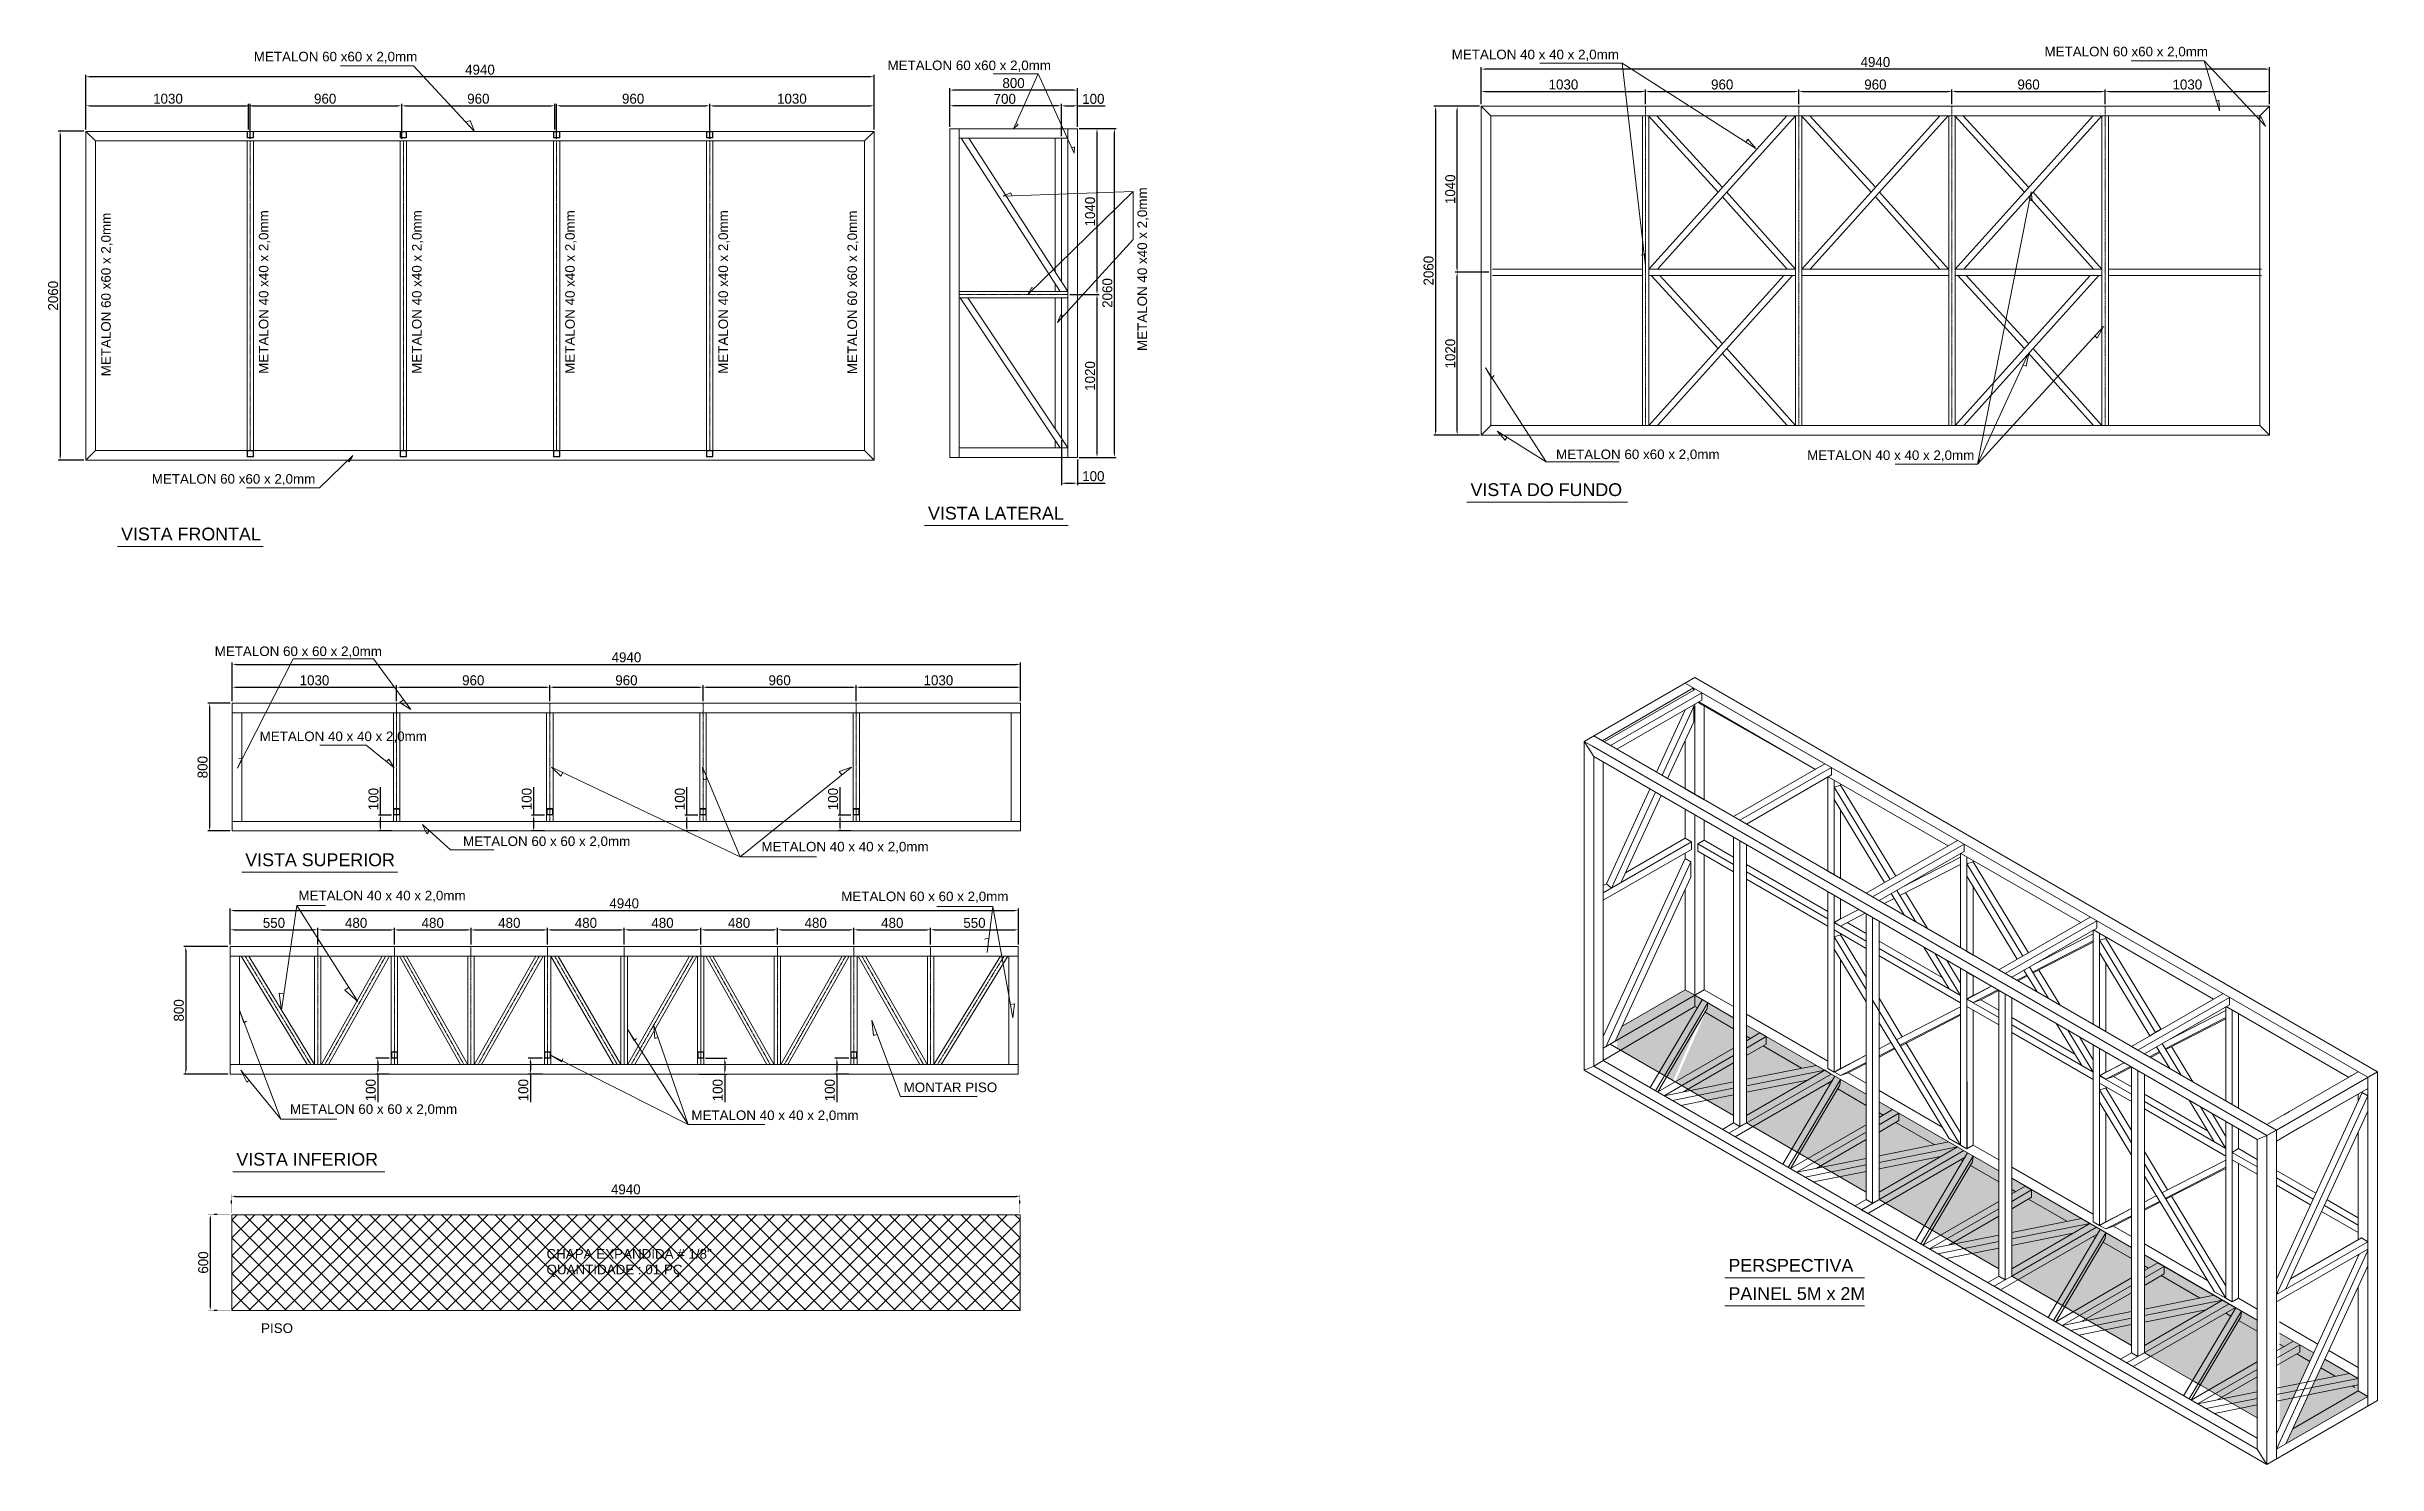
# Model space of a CAD drawing. Header units: millimetres. Extents: x 264998 to 288730, y -52980 to -35752.
# Drawn here: x 264998 to 279605, y -52980 to -44096 of the extents above; entities that cross this region are included whole.
import ezdxf

# ---------------------------------------------------------------- set-up
doc = ezdxf.new("R2010")
doc.units = ezdxf.units.MM
doc.header["$LTSCALE"] = 0.2
for name, pattern in [('ACAD_ISO02W100', [15, 12, -3]), ('ACAD_ISO07W100', [3, 0, -3]), ('CENTER', [50.8, 31.75, -6.35, 6.35, -6.35]), ('DASHDOT', [25.4, 12.7, -6.35, 0, -6.35])]:
    doc.linetypes.add(name, pattern=pattern)
doc.layers.get('0').update_dxf_attribs({"lineweight": 5})
for name, color, linetype, lineweight in [('01 cent', 1, 'DASHDOT', 9), ('03', 3, 'Continuous', 15), ('04', 4, 'Continuous', 5), ('CENT 1', 1, 'CENTER', 9), ('COTA', 1, 'Continuous', 9), ('FRL2', 2, 'ACAD_ISO02W100', 13), ('TESTE', 8, 'Continuous', 15)]:
    doc.layers.add(name, color=color, linetype=linetype, lineweight=lineweight)
doc.styles.add('1-20', font='arial.ttf', dxfattribs={"height": 4})
doc.styles.add('1-75', font='arial.ttf', dxfattribs={"height": 15})
doc.dimstyles.new('ESC25', dxfattribs={"dimscale": 25, "dimtxt": 2.5, "dimasz": 1, "dimexe": 0.5, "dimexo": 0.5, "dimgap": 0.5, "dimtad": 1, "dimdec": 0, "dimzin": 0, "dimdsep": 46, "dimtxsty": 'Standard', "dimcen": 1.5, "dimclrd": 1, "dimclre": 1, "dimclrt": 2, "dimadec": 0, "dimazin": 0, "dimtfac": 1, "dimtdec": 0, "dimtofl": 0, "dimtmove": 0, "dimatfit": 3, "dimfxl": 1, "dimtolj": 1, "dimtzin": 0, "dimarcsym": 0})

msp = doc.modelspace()

# ---------------------------------------------------------------- texts
at = {"style": '1-75'}
for s, p in [('PERSPECTIVA', (275538.3, -51772.5)), ('PAINEL 5M x 2M', (275538.3, -51949.5))]:
    msp.add_text(s, height=80, dxfattribs=at).set_placement(p)
at = {"layer": '04', "style": '1-20'}
for s, p in [('METALON 60 x60 x 2,0mm', (277518.9, -44157.2)), ('METALON 60 x60 x 2,0mm', (266296.6, -44188.8)), ('METALON 60 x60 x 2,0mm', (270267.9, -44243.6)), ('METALON 40 x 40 x 2,0mm', (273804, -44175.4)), ('METALON 60 x60 x 2,0mm', (274457.8, -46680.9)), ('METALON 40 x 40 x 2,0mm', (276031, -46686.2)), ('METALON 60 x60 x 2,0mm', (265657.4, -46834.9)), ('METALON 60 x 60 x 2,0mm', (266051.6, -47914.9)), ('METALON 40 x 40 x 2,0mm', (266333.3, -48447.9)), ('METALON 60 x 60 x 2,0mm', (267608, -49105.4)), ('METALON 40 x 40 x 2,0mm', (269477.8, -49139.1)), ('METALON 40 x 40 x 2,0mm', (266576.3, -49445.5)), ('METALON 60 x 60 x 2,0mm', (269978.1, -49450.7)), ('MONTAR PISO', (270369, -50647.3)), ('METALON 60 x 60 x 2,0mm', (266523.4, -50783.6)), ('METALON 40 x 40 x 2,0mm', (269038.8, -50822.2)), ('CHAPA EXPANDIDA # 1/8"', (268131.1, -51690.8)), ('QUANTIDADE : 01 PÇ', (268131.1, -51788.5)), ('PISO', (266342.2, -52156.2))]:
    msp.add_text(s, height=60, dxfattribs=at).set_placement(p)
for s, p in [('METALON 40 x40 x 2,0mm', (271894.6, -46003.1)), ('METALON 40 x40 x 2,0mm', (266388.3, -46146.4)), ('METALON 40 x40 x 2,0mm', (267348.3, -46146.4)), ('METALON 40 x40 x 2,0mm', (268308.3, -46146.4)), ('METALON 40 x40 x 2,0mm', (269268.3, -46146.4)), ('METALON 60 x60 x 2,0mm', (270077.2, -46148.4)), ('METALON 60 x60 x 2,0mm', (265400.3, -46161.9))]:
    msp.add_text(s, height=60, rotation=90, dxfattribs=at).set_placement(p)
at = {"layer": '04', "color": 4, "style": '1-75'}
for s, p in [('VISTA DO FUNDO', (273921.6, -46912.3)), ('VISTA LATERAL', (270521.9, -47059.8)), ('VISTA FRONTAL', (265465, -47190.1)), ('VISTA SUPERIOR', (266243.4, -49231.5)), ('VISTA INFERIOR', (266187.5, -51108.1))]:
    msp.add_text(s, height=80, dxfattribs=at).set_placement(p)

# ---------------------------------------------------------------- blocks, each defined once
blk = doc.blocks.new('*D2')
at = {"layer": 'COTA', "color": 1, "lineweight": -2, "transparency": 16777216}
for p, q in [((271470, -44610), (271702, -44610)), ((271690, -46645), (271690, -44635)), ((271470, -46670), (271702, -46670))]:
    blk.add_line(p, q, dxfattribs=at)
at = {"layer": 'COTA', "color": 1, "transparency": 16777216}
for points in [[(271686, -44635), (271694, -44635), (271690, -44610)], [(271686, -46645), (271694, -46645), (271690, -46670)]]:
    blk.add_solid(points, dxfattribs=at)
at = {"layer": 'COTA', "color": 2, "transparency": 16777216, "insert": (271646, -45640), "char_height": 62.5, "attachment_point": 5, "rotation": 90}
blk.add_mtext('\\A1;2060', dxfattribs=at)
blk = doc.blocks.new('*D3')
at = {"layer": '03', "color": 1, "lineweight": -2, "transparency": 16777216}
for p, q in [((271358, -44658), (271358, -44455)), ((271383, -44467), (271433, -44467)), ((271458, -44598), (271458, -44455)), ((271458, -44467), (271633, -44467))]:
    blk.add_line(p, q, dxfattribs=at)
at = {"layer": '03', "color": 1, "transparency": 16777216}
for points in [[(271383, -44463), (271383, -44471), (271358, -44467)], [(271433, -44463), (271433, -44471), (271458, -44467)]]:
    blk.add_solid(points, dxfattribs=at)
at = {"layer": '03', "color": 2, "transparency": 16777216, "insert": (271558, -44424), "char_height": 62.5, "attachment_point": 5}
blk.add_mtext('\\A1;100', dxfattribs=at)
blk = doc.blocks.new('*D4')
at = {"layer": '03', "color": 1, "lineweight": -2, "transparency": 16777216}
for p, q in [((270658, -44598), (270658, -44455)), ((271333, -44467), (270683, -44467)), ((271358, -44598), (271358, -44455))]:
    blk.add_line(p, q, dxfattribs=at)
at = {"layer": '03', "color": 1, "transparency": 16777216}
for points in [[(270683, -44463), (270683, -44471), (270658, -44467)], [(271333, -44463), (271333, -44471), (271358, -44467)]]:
    blk.add_solid(points, dxfattribs=at)
at = {"layer": '03', "color": 2, "transparency": 16777216, "insert": (271003, -44424), "char_height": 62.5, "attachment_point": 5}
blk.add_mtext('\\A1;700', dxfattribs=at)
blk = doc.blocks.new('*D5')
at = {"layer": '03', "color": 1, "lineweight": -2, "transparency": 16777216}
for p, q in [((270658, -44598), (270658, -44356)), ((271433, -44369), (270683, -44369)), ((271458, -44598), (271458, -44356))]:
    blk.add_line(p, q, dxfattribs=at)
at = {"layer": '03', "color": 1, "transparency": 16777216}
for points in [[(270683, -44365), (270683, -44373), (270658, -44369)], [(271433, -44365), (271433, -44373), (271458, -44369)]]:
    blk.add_solid(points, dxfattribs=at)
at = {"layer": '03', "color": 2, "transparency": 16777216, "insert": (271058, -44325), "char_height": 62.5, "attachment_point": 5}
blk.add_mtext('\\A1;800', dxfattribs=at)
blk = doc.blocks.new('*D6')
at = {"layer": '03', "color": 1, "lineweight": -2, "transparency": 16777216}
for p, q in [((271410, -45650), (271594, -45650)), ((271581, -46645), (271581, -45675)), ((271470, -46670), (271594, -46670))]:
    blk.add_line(p, q, dxfattribs=at)
at = {"layer": '03', "color": 1, "transparency": 16777216}
for points in [[(271577, -45675), (271585, -45675), (271581, -45650)], [(271577, -46645), (271585, -46645), (271581, -46670)]]:
    blk.add_solid(points, dxfattribs=at)
at = {"layer": '03', "color": 2, "transparency": 16777216, "insert": (271538, -46160), "char_height": 62.5, "attachment_point": 5, "rotation": 90}
blk.add_mtext('\\A1;1020', dxfattribs=at)
blk = doc.blocks.new('*D7')
at = {"layer": '03', "color": 1, "lineweight": -2, "transparency": 16777216}
for p, q in [((273989, -44457), (273989, -44225)), ((278904, -44237), (274014, -44237)), ((278929, -44457), (278929, -44225))]:
    blk.add_line(p, q, dxfattribs=at)
at = {"layer": '03', "color": 1, "transparency": 16777216}
for points in [[(274014, -44233), (274014, -44241), (273989, -44237)], [(278904, -44233), (278904, -44241), (278929, -44237)]]:
    blk.add_solid(points, dxfattribs=at)
at = {"layer": '03', "color": 2, "transparency": 16777216, "insert": (276459, -44193), "char_height": 62.5, "attachment_point": 5}
blk.add_mtext('\\A1;4940', dxfattribs=at)
blk = doc.blocks.new('*D8')
at = {"layer": '03', "color": 1, "lineweight": -2, "transparency": 16777216}
for p, q in [((273977, -44470), (273691, -44470)), ((273703, -44495), (273703, -46505)), ((273977, -46530), (273691, -46530))]:
    blk.add_line(p, q, dxfattribs=at)
at = {"layer": '03', "color": 1, "transparency": 16777216}
for points in [[(273699, -44495), (273707, -44495), (273703, -44470)], [(273699, -46505), (273707, -46505), (273703, -46530)]]:
    blk.add_solid(points, dxfattribs=at)
at = {"layer": '03', "color": 2, "transparency": 16777216, "insert": (273659, -45500), "char_height": 62.5, "attachment_point": 5, "rotation": 90}
blk.add_mtext('\\A1;2060', dxfattribs=at)
blk = doc.blocks.new('*D9')
at = {"layer": '03', "color": 1, "lineweight": -2, "transparency": 16777216}
for p, q in [((266148, -49722), (266148, -49496)), ((266173, -49509), (271063, -49509)), ((271088, -49722), (271088, -49496))]:
    blk.add_line(p, q, dxfattribs=at)
at = {"layer": '03', "color": 1, "transparency": 16777216}
for points in [[(266173, -49505), (266173, -49513), (266148, -49509)], [(271063, -49505), (271063, -49513), (271088, -49509)]]:
    blk.add_solid(points, dxfattribs=at)
at = {"layer": '03', "color": 2, "transparency": 16777216, "insert": (268618, -49465), "char_height": 62.5, "attachment_point": 5}
blk.add_mtext('\\A1;4940', dxfattribs=at)
blk = doc.blocks.new('*D10')
at = {"layer": '03', "color": 1, "lineweight": -2, "transparency": 16777216}
for p, q in [((266135, -49735), (265858, -49735)), ((265870, -49760), (265870, -50510)), ((266135, -50535), (265858, -50535))]:
    blk.add_line(p, q, dxfattribs=at)
at = {"layer": '03', "color": 1, "transparency": 16777216}
for points in [[(265866, -49760), (265874, -49760), (265870, -49735)], [(265866, -50510), (265874, -50510), (265870, -50535)]]:
    blk.add_solid(points, dxfattribs=at)
at = {"layer": '03', "color": 2, "transparency": 16777216, "insert": (265827, -50135), "char_height": 62.5, "attachment_point": 5, "rotation": 90}
blk.add_mtext('\\A1;800', dxfattribs=at)
blk = doc.blocks.new('*D11')
at = {"layer": '03', "color": 1, "lineweight": -2, "transparency": 16777216}
for p, q in [((266148, -49722), (266148, -49618)), ((266173, -49630), (266673, -49630)), ((266698, -49722), (266698, -49618))]:
    blk.add_line(p, q, dxfattribs=at)
at = {"layer": '03', "color": 1, "transparency": 16777216}
for points in [[(266173, -49626), (266173, -49634), (266148, -49630)], [(266673, -49626), (266673, -49634), (266698, -49630)]]:
    blk.add_solid(points, dxfattribs=at)
at = {"layer": '03', "color": 2, "transparency": 16777216, "insert": (266423, -49587), "char_height": 62.5, "attachment_point": 5}
blk.add_mtext('\\A1;550', dxfattribs=at)
blk = doc.blocks.new('*D12')
at = {"layer": '03', "color": 1, "lineweight": -2, "transparency": 16777216}
for p, q in [((266698, -49722), (266698, -49618)), ((266723, -49630), (267153, -49630)), ((267178, -49722), (267178, -49618))]:
    blk.add_line(p, q, dxfattribs=at)
at = {"layer": '03', "color": 1, "transparency": 16777216}
for points in [[(266723, -49626), (266723, -49634), (266698, -49630)], [(267153, -49626), (267153, -49634), (267178, -49630)]]:
    blk.add_solid(points, dxfattribs=at)
at = {"layer": '03', "color": 2, "transparency": 16777216, "insert": (266938, -49587), "char_height": 62.5, "attachment_point": 5}
blk.add_mtext('\\A1;480', dxfattribs=at)
blk = doc.blocks.new('*D13')
at = {"layer": '03', "color": 1, "lineweight": -2, "transparency": 16777216}
for p, q in [((268618, -49722), (268618, -49618)), ((268643, -49630), (269073, -49630)), ((269098, -49722), (269098, -49618))]:
    blk.add_line(p, q, dxfattribs=at)
at = {"layer": '03', "color": 1, "transparency": 16777216}
for points in [[(268643, -49626), (268643, -49634), (268618, -49630)], [(269073, -49626), (269073, -49634), (269098, -49630)]]:
    blk.add_solid(points, dxfattribs=at)
at = {"layer": '03', "color": 2, "transparency": 16777216, "insert": (268858, -49587), "char_height": 62.5, "attachment_point": 5}
blk.add_mtext('\\A1;480', dxfattribs=at)
blk = doc.blocks.new('*D14')
at = {"layer": '03', "color": 1, "lineweight": -2, "transparency": 16777216}
for p, q in [((269098, -49722), (269098, -49618)), ((269123, -49630), (269553, -49630)), ((269578, -49722), (269578, -49618))]:
    blk.add_line(p, q, dxfattribs=at)
at = {"layer": '03', "color": 1, "transparency": 16777216}
for points in [[(269123, -49626), (269123, -49634), (269098, -49630)], [(269553, -49626), (269553, -49634), (269578, -49630)]]:
    blk.add_solid(points, dxfattribs=at)
at = {"layer": '03', "color": 2, "transparency": 16777216, "insert": (269338, -49587), "char_height": 62.5, "attachment_point": 5}
blk.add_mtext('\\A1;480', dxfattribs=at)
blk = doc.blocks.new('*D15')
at = {"layer": '03', "color": 1, "lineweight": -2, "transparency": 16777216}
for p, q in [((269578, -49722), (269578, -49618)), ((269603, -49630), (270033, -49630)), ((270058, -49722), (270058, -49618))]:
    blk.add_line(p, q, dxfattribs=at)
at = {"layer": '03', "color": 1, "transparency": 16777216}
for points in [[(269603, -49626), (269603, -49634), (269578, -49630)], [(270033, -49626), (270033, -49634), (270058, -49630)]]:
    blk.add_solid(points, dxfattribs=at)
at = {"layer": '03', "color": 2, "transparency": 16777216, "insert": (269818, -49587), "char_height": 62.5, "attachment_point": 5}
blk.add_mtext('\\A1;480', dxfattribs=at)
blk = doc.blocks.new('*D16')
at = {"layer": '03', "color": 1, "lineweight": -2, "transparency": 16777216}
for p, q in [((270058, -49722), (270058, -49618)), ((270083, -49630), (270513, -49630)), ((270538, -49722), (270538, -49618))]:
    blk.add_line(p, q, dxfattribs=at)
at = {"layer": '03', "color": 1, "transparency": 16777216}
for points in [[(270083, -49626), (270083, -49634), (270058, -49630)], [(270513, -49626), (270513, -49634), (270538, -49630)]]:
    blk.add_solid(points, dxfattribs=at)
at = {"layer": '03', "color": 2, "transparency": 16777216, "insert": (270298, -49587), "char_height": 62.5, "attachment_point": 5}
blk.add_mtext('\\A1;480', dxfattribs=at)
blk = doc.blocks.new('*D17')
at = {"layer": '03', "color": 1, "lineweight": -2, "transparency": 16777216}
for p, q in [((270538, -49722), (270538, -49618)), ((270563, -49630), (271063, -49630)), ((271088, -49722), (271088, -49618))]:
    blk.add_line(p, q, dxfattribs=at)
at = {"layer": '03', "color": 1, "transparency": 16777216}
for points in [[(270563, -49626), (270563, -49634), (270538, -49630)], [(271063, -49626), (271063, -49634), (271088, -49630)]]:
    blk.add_solid(points, dxfattribs=at)
at = {"layer": '03', "color": 2, "transparency": 16777216, "insert": (270813, -49587), "char_height": 62.5, "attachment_point": 5}
blk.add_mtext('\\A1;550', dxfattribs=at)
blk = doc.blocks.new('*D18')
at = {"layer": '03', "color": 1, "lineweight": -2, "transparency": 16777216}
for p, q in [((273989, -44457), (273989, -44365)), ((274014, -44377), (274994, -44377)), ((275019, -44457), (275019, -44365))]:
    blk.add_line(p, q, dxfattribs=at)
at = {"layer": '03', "color": 1, "transparency": 16777216}
for points in [[(274014, -44373), (274014, -44382), (273989, -44377)], [(274994, -44373), (274994, -44382), (275019, -44377)]]:
    blk.add_solid(points, dxfattribs=at)
at = {"layer": '03', "color": 2, "transparency": 16777216, "insert": (274504, -44334), "char_height": 62.5, "attachment_point": 5}
blk.add_mtext('\\A1;1030', dxfattribs=at)
blk = doc.blocks.new('*D19')
at = {"layer": '03', "color": 1, "lineweight": -2, "transparency": 16777216}
for p, q in [((275019, -44457), (275019, -44365)), ((275044, -44377), (275954, -44377)), ((275979, -44457), (275979, -44365))]:
    blk.add_line(p, q, dxfattribs=at)
at = {"layer": '03', "color": 1, "transparency": 16777216}
for points in [[(275044, -44373), (275044, -44382), (275019, -44377)], [(275954, -44373), (275954, -44382), (275979, -44377)]]:
    blk.add_solid(points, dxfattribs=at)
at = {"layer": '03', "color": 2, "transparency": 16777216, "insert": (275499, -44334), "char_height": 62.5, "attachment_point": 5}
blk.add_mtext('\\A1;960', dxfattribs=at)
blk = doc.blocks.new('*D20')
at = {"layer": '03', "color": 1, "lineweight": -2, "transparency": 16777216}
for p, q in [((277899, -44457), (277899, -44365)), ((277924, -44377), (278904, -44377)), ((278929, -44457), (278929, -44365))]:
    blk.add_line(p, q, dxfattribs=at)
at = {"layer": '03', "color": 1, "transparency": 16777216}
for points in [[(277924, -44373), (277924, -44382), (277899, -44377)], [(278904, -44373), (278904, -44382), (278929, -44377)]]:
    blk.add_solid(points, dxfattribs=at)
at = {"layer": '03', "color": 2, "transparency": 16777216, "insert": (278414, -44334), "char_height": 62.5, "attachment_point": 5}
blk.add_mtext('\\A1;1030', dxfattribs=at)
blk = doc.blocks.new('*D21')
at = {"layer": '03', "color": 1, "lineweight": -2, "transparency": 16777216}
for p, q in [((274037, -45510), (273826, -45510)), ((273838, -46505), (273838, -45535)), ((273977, -46530), (273826, -46530))]:
    blk.add_line(p, q, dxfattribs=at)
at = {"layer": '03', "color": 1, "transparency": 16777216}
for points in [[(273834, -45535), (273842, -45535), (273838, -45510)], [(273834, -46505), (273842, -46505), (273838, -46530)]]:
    blk.add_solid(points, dxfattribs=at)
at = {"layer": '03', "color": 2, "transparency": 16777216, "insert": (273795, -46020), "char_height": 62.5, "attachment_point": 5, "rotation": 90}
blk.add_mtext('\\A1;1020', dxfattribs=at)
blk = doc.blocks.new('*D22')
at = {"layer": '03', "color": 1, "lineweight": -2, "transparency": 16777216}
for p, q in [((266162, -48198), (266162, -47955)), ((266187, -47967), (271077, -47967)), ((271102, -48198), (271102, -47955))]:
    blk.add_line(p, q, dxfattribs=at)
at = {"layer": '03', "color": 1, "transparency": 16777216}
for points in [[(266187, -47963), (266187, -47971), (266162, -47967)], [(271077, -47963), (271077, -47971), (271102, -47967)]]:
    blk.add_solid(points, dxfattribs=at)
at = {"layer": '03', "color": 2, "transparency": 16777216, "insert": (268632, -47923), "char_height": 62.5, "attachment_point": 5}
blk.add_mtext('\\A1;4940', dxfattribs=at)
blk = doc.blocks.new('*D23')
at = {"layer": '03', "color": 1, "lineweight": -2, "transparency": 16777216}
for p, q in [((266149, -48211), (266008, -48211)), ((266020, -48236), (266020, -48986)), ((266149, -49011), (266008, -49011))]:
    blk.add_line(p, q, dxfattribs=at)
at = {"layer": '03', "color": 1, "transparency": 16777216}
for points in [[(266016, -48236), (266024, -48236), (266020, -48211)], [(266016, -48986), (266024, -48986), (266020, -49011)]]:
    blk.add_solid(points, dxfattribs=at)
at = {"layer": '03', "color": 2, "transparency": 16777216, "insert": (265976, -48611), "char_height": 62.5, "attachment_point": 5, "rotation": 90}
blk.add_mtext('\\A1;800', dxfattribs=at)
blk = doc.blocks.new('*D24')
at = {"layer": '03', "color": 1, "lineweight": -2, "transparency": 16777216}
for p, q in [((266162, -48198), (266162, -48098)), ((266187, -48110), (267167, -48110)), ((267192, -48198), (267192, -48098))]:
    blk.add_line(p, q, dxfattribs=at)
at = {"layer": '03', "color": 1, "transparency": 16777216}
for points in [[(266187, -48106), (266187, -48115), (266162, -48110)], [(267167, -48106), (267167, -48115), (267192, -48110)]]:
    blk.add_solid(points, dxfattribs=at)
at = {"layer": '03', "color": 2, "transparency": 16777216, "insert": (266677, -48067), "char_height": 62.5, "attachment_point": 5}
blk.add_mtext('\\A1;1030', dxfattribs=at)
blk = doc.blocks.new('*D25')
at = {"layer": '03', "color": 1, "lineweight": -2, "transparency": 16777216}
for p, q in [((267192, -48198), (267192, -48098)), ((267217, -48110), (268127, -48110)), ((268152, -48198), (268152, -48098))]:
    blk.add_line(p, q, dxfattribs=at)
at = {"layer": '03', "color": 1, "transparency": 16777216}
for points in [[(267217, -48106), (267217, -48115), (267192, -48110)], [(268127, -48106), (268127, -48115), (268152, -48110)]]:
    blk.add_solid(points, dxfattribs=at)
at = {"layer": '03', "color": 2, "transparency": 16777216, "insert": (267672, -48067), "char_height": 62.5, "attachment_point": 5}
blk.add_mtext('\\A1;960', dxfattribs=at)
blk = doc.blocks.new('*D26')
at = {"layer": '03', "color": 1, "lineweight": -2, "transparency": 16777216}
for p, q in [((268152, -48198), (268152, -48098)), ((268177, -48110), (269087, -48110)), ((269112, -48198), (269112, -48098))]:
    blk.add_line(p, q, dxfattribs=at)
at = {"layer": '03', "color": 1, "transparency": 16777216}
for points in [[(268177, -48106), (268177, -48115), (268152, -48110)], [(269087, -48106), (269087, -48115), (269112, -48110)]]:
    blk.add_solid(points, dxfattribs=at)
at = {"layer": '03', "color": 2, "transparency": 16777216, "insert": (268632, -48067), "char_height": 62.5, "attachment_point": 5}
blk.add_mtext('\\A1;960', dxfattribs=at)
blk = doc.blocks.new('*D27')
at = {"layer": '03', "color": 1, "lineweight": -2, "transparency": 16777216}
for p, q in [((269112, -48198), (269112, -48098)), ((269137, -48110), (270047, -48110)), ((270072, -48198), (270072, -48098))]:
    blk.add_line(p, q, dxfattribs=at)
at = {"layer": '03', "color": 1, "transparency": 16777216}
for points in [[(269137, -48106), (269137, -48115), (269112, -48110)], [(270047, -48106), (270047, -48115), (270072, -48110)]]:
    blk.add_solid(points, dxfattribs=at)
at = {"layer": '03', "color": 2, "transparency": 16777216, "insert": (269592, -48067), "char_height": 62.5, "attachment_point": 5}
blk.add_mtext('\\A1;960', dxfattribs=at)
blk = doc.blocks.new('*D28')
at = {"layer": '03', "color": 1, "lineweight": -2, "transparency": 16777216}
for p, q in [((270072, -48198), (270072, -48098)), ((270097, -48110), (271077, -48110)), ((271102, -48198), (271102, -48098))]:
    blk.add_line(p, q, dxfattribs=at)
at = {"layer": '03', "color": 1, "transparency": 16777216}
for points in [[(270097, -48106), (270097, -48115), (270072, -48110)], [(271077, -48106), (271077, -48115), (271102, -48110)]]:
    blk.add_solid(points, dxfattribs=at)
at = {"layer": '03', "color": 2, "transparency": 16777216, "insert": (270587, -48067), "char_height": 62.5, "attachment_point": 5}
blk.add_mtext('\\A1;1030', dxfattribs=at)
blk = doc.blocks.new('*D29')
at = {"layer": 'TESTE', "color": 1, "lineweight": -2, "transparency": 16777216}
for p, q in [((267178, -49722), (267178, -49618)), ((267203, -49631), (267633, -49631)), ((267658, -49722), (267658, -49618))]:
    blk.add_line(p, q, dxfattribs=at)
at = {"layer": 'TESTE', "color": 1, "transparency": 16777216}
for points in [[(267203, -49626), (267203, -49635), (267178, -49631)], [(267633, -49626), (267633, -49635), (267658, -49631)]]:
    blk.add_solid(points, dxfattribs=at)
at = {"layer": 'TESTE', "color": 2, "transparency": 16777216, "insert": (267418, -49587), "char_height": 62.5, "attachment_point": 5}
blk.add_mtext('\\A1;480', dxfattribs=at)
blk = doc.blocks.new('*D30')
at = {"layer": 'TESTE', "color": 1, "lineweight": -2, "transparency": 16777216}
for p, q in [((267658, -49722), (267658, -49618)), ((267683, -49631), (268113, -49631)), ((268138, -49722), (268138, -49618))]:
    blk.add_line(p, q, dxfattribs=at)
at = {"layer": 'TESTE', "color": 1, "transparency": 16777216}
for points in [[(267683, -49626), (267683, -49635), (267658, -49631)], [(268113, -49626), (268113, -49635), (268138, -49631)]]:
    blk.add_solid(points, dxfattribs=at)
at = {"layer": 'TESTE', "color": 2, "transparency": 16777216, "insert": (267898, -49587), "char_height": 62.5, "attachment_point": 5}
blk.add_mtext('\\A1;480', dxfattribs=at)
blk = doc.blocks.new('*D31')
at = {"layer": 'TESTE', "color": 1, "lineweight": -2, "transparency": 16777216}
for p, q in [((268138, -49722), (268138, -49618)), ((268163, -49631), (268593, -49631)), ((268618, -49722), (268618, -49618))]:
    blk.add_line(p, q, dxfattribs=at)
at = {"layer": 'TESTE', "color": 1, "transparency": 16777216}
for points in [[(268163, -49626), (268163, -49635), (268138, -49631)], [(268593, -49626), (268593, -49635), (268618, -49631)]]:
    blk.add_solid(points, dxfattribs=at)
at = {"layer": 'TESTE', "color": 2, "transparency": 16777216, "insert": (268378, -49587), "char_height": 62.5, "attachment_point": 5}
blk.add_mtext('\\A1;480', dxfattribs=at)
blk = doc.blocks.new('*D32')
at = {"layer": 'COTA', "color": 1, "linetype": 'ACAD_ISO07W100', "lineweight": -2, "transparency": 16777216}
for p, q in [((266146, -51415), (266011, -51415)), ((266146, -52015), (266011, -52015))]:
    blk.add_line(p, q, dxfattribs=at)
at = {"layer": 'COTA', "color": 1, "lineweight": -2, "transparency": 16777216}
blk.add_line((266024, -51440), (266024, -51990), dxfattribs=at)
at = {"layer": 'COTA', "color": 1, "transparency": 16777216}
for points in [[(266019, -51440), (266028, -51440), (266024, -51415)], [(266019, -51990), (266028, -51990), (266024, -52015)]]:
    blk.add_solid(points, dxfattribs=at)
at = {"layer": 'COTA', "color": 2, "transparency": 16777216, "insert": (265980, -51715), "char_height": 62.5, "attachment_point": 5, "rotation": 90}
blk.add_mtext('\\A1;600', dxfattribs=at)
blk = doc.blocks.new('*D33')
at = {"layer": 'COTA', "color": 1, "linetype": 'ACAD_ISO07W100', "lineweight": -2, "transparency": 16777216}
for p, q in [((266158, -51403), (266158, -51288)), ((271098, -51403), (271098, -51288))]:
    blk.add_line(p, q, dxfattribs=at)
at = {"layer": 'COTA', "color": 1, "lineweight": -2, "transparency": 16777216}
blk.add_line((266183, -51301), (271073, -51301), dxfattribs=at)
at = {"layer": 'COTA', "color": 1, "transparency": 16777216}
for points in [[(266183, -51296), (266183, -51305), (266158, -51301)], [(271073, -51296), (271073, -51305), (271098, -51301)]]:
    blk.add_solid(points, dxfattribs=at)
at = {"layer": 'COTA', "color": 2, "transparency": 16777216, "insert": (268628, -51257), "char_height": 62.5, "attachment_point": 5}
blk.add_mtext('\\A1;4940', dxfattribs=at)
blk = doc.blocks.new('*D34')
at = {"layer": 'COTA', "color": 1, "linetype": 'ACAD_ISO07W100', "lineweight": -2, "transparency": 16777216}
for p, q in [((273977, -44470), (273826, -44470)), ((274037, -45510), (273826, -45510))]:
    blk.add_line(p, q, dxfattribs=at)
at = {"layer": 'COTA', "color": 1, "lineweight": -2, "transparency": 16777216}
blk.add_line((273838, -45485), (273838, -44495), dxfattribs=at)
at = {"layer": 'COTA', "color": 1, "transparency": 16777216}
for points in [[(273834, -44495), (273842, -44495), (273838, -44470)], [(273834, -45485), (273842, -45485), (273838, -45510)]]:
    blk.add_solid(points, dxfattribs=at)
at = {"layer": 'COTA', "color": 2, "transparency": 16777216, "insert": (273795, -44990), "char_height": 62.5, "attachment_point": 5, "rotation": 90}
blk.add_mtext('\\A1;1040', dxfattribs=at)
blk = doc.blocks.new('*D35')
at = {"layer": 'COTA', "color": 1, "linetype": 'ACAD_ISO07W100', "lineweight": -2, "transparency": 16777216}
for p, q in [((276939, -44457), (276939, -44365)), ((277899, -44457), (277899, -44365))]:
    blk.add_line(p, q, dxfattribs=at)
at = {"layer": 'COTA', "color": 1, "lineweight": -2, "transparency": 16777216}
blk.add_line((276964, -44377), (277874, -44377), dxfattribs=at)
at = {"layer": 'COTA', "color": 1, "transparency": 16777216}
for points in [[(276964, -44373), (276964, -44382), (276939, -44377)], [(277874, -44373), (277874, -44382), (277899, -44377)]]:
    blk.add_solid(points, dxfattribs=at)
at = {"layer": 'COTA', "color": 2, "transparency": 16777216, "insert": (277419, -44334), "char_height": 62.5, "attachment_point": 5}
blk.add_mtext('\\A1;960', dxfattribs=at)
blk = doc.blocks.new('*D36')
at = {"layer": 'COTA', "color": 1, "lineweight": -2, "transparency": 16777216}
for p, q in [((271470, -44610), (271594, -44610)), ((271581, -45625), (271581, -44635)), ((271410, -45650), (271594, -45650))]:
    blk.add_line(p, q, dxfattribs=at)
at = {"layer": 'COTA', "color": 1, "transparency": 16777216}
for points in [[(271577, -44635), (271585, -44635), (271581, -44610)], [(271577, -45625), (271585, -45625), (271581, -45650)]]:
    blk.add_solid(points, dxfattribs=at)
at = {"layer": 'COTA', "color": 2, "transparency": 16777216, "insert": (271538, -45130), "char_height": 62.5, "attachment_point": 5, "rotation": 90}
blk.add_mtext('\\A1;1040', dxfattribs=at)
blk = doc.blocks.new('*D37')
at = {"layer": 'COTA', "color": 1, "lineweight": -2, "transparency": 16777216}
for p, q in [((275979, -44457), (275979, -44365)), ((276004, -44377), (276914, -44377)), ((276939, -44457), (276939, -44365))]:
    blk.add_line(p, q, dxfattribs=at)
at = {"layer": 'COTA', "color": 1, "transparency": 16777216}
for points in [[(276004, -44373), (276004, -44382), (275979, -44377)], [(276914, -44373), (276914, -44382), (276939, -44377)]]:
    blk.add_solid(points, dxfattribs=at)
at = {"layer": 'COTA', "color": 2, "transparency": 16777216, "insert": (276459, -44334), "char_height": 62.5, "attachment_point": 5}
blk.add_mtext('\\A1;960', dxfattribs=at)
blk = doc.blocks.new('*D38')
at = {"layer": 'COTA', "color": 1, "lineweight": -2, "transparency": 16777216}
for p, q in [((267145, -50435), (267061, -50435)), ((267145, -50535), (267061, -50535)), ((267074, -50460), (267074, -50510)), ((267074, -50535), (267074, -50710))]:
    blk.add_line(p, q, dxfattribs=at)
at = {"layer": 'COTA', "color": 1, "transparency": 16777216}
for points in [[(267069, -50460), (267078, -50460), (267074, -50435)], [(267069, -50510), (267078, -50510), (267074, -50535)]]:
    blk.add_solid(points, dxfattribs=at)
at = {"layer": 'COTA', "color": 2, "transparency": 16777216, "insert": (267030, -50635), "char_height": 62.5, "attachment_point": 5, "rotation": 90}
blk.add_mtext('\\A1;100', dxfattribs=at)
blk = doc.blocks.new('*D39')
at = {"layer": 'COTA', "color": 1, "lineweight": -2, "transparency": 16777216}
for p, q in [((268105, -50435), (268017, -50435)), ((268105, -50535), (268017, -50535)), ((268030, -50460), (268030, -50510)), ((268030, -50535), (268030, -50710))]:
    blk.add_line(p, q, dxfattribs=at)
at = {"layer": 'COTA', "color": 1, "transparency": 16777216}
for points in [[(268025, -50460), (268034, -50460), (268030, -50435)], [(268025, -50510), (268034, -50510), (268030, -50535)]]:
    blk.add_solid(points, dxfattribs=at)
at = {"layer": 'COTA', "color": 2, "transparency": 16777216, "insert": (267986, -50635), "char_height": 62.5, "attachment_point": 5, "rotation": 90}
blk.add_mtext('\\A1;100', dxfattribs=at)
blk = doc.blocks.new('*D40')
at = {"layer": 'COTA', "color": 1, "lineweight": -2, "transparency": 16777216}
for p, q in [((269090, -50535), (269261, -50535)), ((269127, -50435), (269261, -50435)), ((269248, -50460), (269248, -50510)), ((269248, -50535), (269248, -50710))]:
    blk.add_line(p, q, dxfattribs=at)
at = {"layer": 'COTA', "color": 1, "transparency": 16777216}
for points in [[(269244, -50460), (269252, -50460), (269248, -50435)], [(269244, -50510), (269252, -50510), (269248, -50535)]]:
    blk.add_solid(points, dxfattribs=at)
at = {"layer": 'COTA', "color": 2, "transparency": 16777216, "insert": (269204, -50635), "char_height": 62.5, "attachment_point": 5, "rotation": 90}
blk.add_mtext('\\A1;100', dxfattribs=at)
blk = doc.blocks.new('*D41')
at = {"layer": 'COTA', "color": 1, "lineweight": -2, "transparency": 16777216}
for p, q in [((270025, -50435), (269938, -50435)), ((270025, -50535), (269938, -50535)), ((269951, -50460), (269951, -50510)), ((269951, -50535), (269951, -50710))]:
    blk.add_line(p, q, dxfattribs=at)
at = {"layer": 'COTA', "color": 1, "transparency": 16777216}
for points in [[(269947, -50460), (269955, -50460), (269951, -50435)], [(269947, -50510), (269955, -50510), (269951, -50535)]]:
    blk.add_solid(points, dxfattribs=at)
at = {"layer": 'COTA', "color": 2, "transparency": 16777216, "insert": (269907, -50635), "char_height": 62.5, "attachment_point": 5, "rotation": 90}
blk.add_mtext('\\A1;100', dxfattribs=at)
blk = doc.blocks.new('*D42')
at = {"layer": 'COTA', "color": 1, "lineweight": -2, "transparency": 16777216}
for p, q in [((267091, -48911), (267091, -48736)), ((267159, -48911), (267078, -48911)), ((267159, -49011), (267078, -49011)), ((267091, -48986), (267091, -48936))]:
    blk.add_line(p, q, dxfattribs=at)
at = {"layer": 'COTA', "color": 1, "transparency": 16777216}
for points in [[(267086, -48936), (267095, -48936), (267091, -48911)], [(267086, -48986), (267095, -48986), (267091, -49011)]]:
    blk.add_solid(points, dxfattribs=at)
at = {"layer": 'COTA', "color": 2, "transparency": 16777216, "insert": (267047, -48811), "char_height": 62.5, "attachment_point": 5, "rotation": 90}
blk.add_mtext('\\A1;100', dxfattribs=at)
blk = doc.blocks.new('*D43')
at = {"layer": 'COTA', "color": 1, "lineweight": -2, "transparency": 16777216}
for p, q in [((268051, -48911), (268051, -48736)), ((268119, -48911), (268038, -48911)), ((268119, -49011), (268038, -49011)), ((268051, -48986), (268051, -48936))]:
    blk.add_line(p, q, dxfattribs=at)
at = {"layer": 'COTA', "color": 1, "transparency": 16777216}
for points in [[(268046, -48936), (268055, -48936), (268051, -48911)], [(268046, -48986), (268055, -48986), (268051, -49011)]]:
    blk.add_solid(points, dxfattribs=at)
at = {"layer": 'COTA', "color": 2, "transparency": 16777216, "insert": (268007, -48811), "char_height": 62.5, "attachment_point": 5, "rotation": 90}
blk.add_mtext('\\A1;100', dxfattribs=at)
blk = doc.blocks.new('*D44')
at = {"layer": 'COTA', "color": 1, "lineweight": -2, "transparency": 16777216}
for p, q in [((269011, -48911), (269011, -48736)), ((269079, -48911), (268998, -48911)), ((269079, -49011), (268998, -49011)), ((269011, -48986), (269011, -48936))]:
    blk.add_line(p, q, dxfattribs=at)
at = {"layer": 'COTA', "color": 1, "transparency": 16777216}
for points in [[(269006, -48936), (269015, -48936), (269011, -48911)], [(269006, -48986), (269015, -48986), (269011, -49011)]]:
    blk.add_solid(points, dxfattribs=at)
at = {"layer": 'COTA', "color": 2, "transparency": 16777216, "insert": (268967, -48811), "char_height": 62.5, "attachment_point": 5, "rotation": 90}
blk.add_mtext('\\A1;100', dxfattribs=at)
blk = doc.blocks.new('*D45')
at = {"layer": 'COTA', "color": 1, "lineweight": -2, "transparency": 16777216}
for p, q in [((269971, -48911), (269971, -48736)), ((270039, -48911), (269958, -48911)), ((270039, -49011), (269958, -49011)), ((269971, -48986), (269971, -48936))]:
    blk.add_line(p, q, dxfattribs=at)
at = {"layer": 'COTA', "color": 1, "transparency": 16777216}
for points in [[(269966, -48936), (269975, -48936), (269971, -48911)], [(269966, -48986), (269975, -48986), (269971, -49011)]]:
    blk.add_solid(points, dxfattribs=at)
at = {"layer": 'COTA', "color": 2, "transparency": 16777216, "insert": (269927, -48811), "char_height": 62.5, "attachment_point": 5, "rotation": 90}
blk.add_mtext('\\A1;100', dxfattribs=at)
blk = doc.blocks.new('*D123')
at = {"layer": '03', "color": 1, "lineweight": -2, "transparency": 16777216}
for p, q in [((265244, -44615), (265244, -44273)), ((270159, -44285), (265269, -44285)), ((270184, -44615), (270184, -44273))]:
    blk.add_line(p, q, dxfattribs=at)
at = {"layer": '03', "color": 1, "transparency": 16777216}
for points in [[(265269, -44281), (265269, -44289), (265244, -44285)], [(270159, -44281), (270159, -44289), (270184, -44285)]]:
    blk.add_solid(points, dxfattribs=at)
at = {"layer": '03', "color": 2, "transparency": 16777216, "insert": (267714, -44241), "char_height": 62.5, "attachment_point": 5}
blk.add_mtext('\\A1;4940', dxfattribs=at)
blk = doc.blocks.new('*D124')
at = {"layer": '03', "color": 1, "lineweight": -2, "transparency": 16777216}
for p, q in [((265232, -44627), (265071, -44627)), ((265083, -44652), (265083, -46662)), ((265232, -46687), (265071, -46687))]:
    blk.add_line(p, q, dxfattribs=at)
at = {"layer": '03', "color": 1, "transparency": 16777216}
for points in [[(265079, -44652), (265087, -44652), (265083, -44627)], [(265079, -46662), (265087, -46662), (265083, -46687)]]:
    blk.add_solid(points, dxfattribs=at)
at = {"layer": '03', "color": 2, "transparency": 16777216, "insert": (265039, -45657), "char_height": 62.5, "attachment_point": 5, "rotation": 90}
blk.add_mtext('\\A1;2060', dxfattribs=at)
blk = doc.blocks.new('*D125')
at = {"layer": '03', "color": 1, "lineweight": -2, "transparency": 16777216}
for p, q in [((269154, -44675), (269154, -44454)), ((269179, -44467), (270159, -44467)), ((270184, -44615), (270184, -44454))]:
    blk.add_line(p, q, dxfattribs=at)
at = {"layer": '03', "color": 1, "transparency": 16777216}
for points in [[(269179, -44463), (269179, -44471), (269154, -44467)], [(270159, -44463), (270159, -44471), (270184, -44467)]]:
    blk.add_solid(points, dxfattribs=at)
at = {"layer": '03', "color": 2, "transparency": 16777216, "insert": (269669, -44423), "char_height": 62.5, "attachment_point": 5}
blk.add_mtext('\\A1;1030', dxfattribs=at)
blk = doc.blocks.new('*D126')
at = {"layer": '03', "color": 1, "lineweight": -2, "transparency": 16777216}
for p, q in [((265244, -44615), (265244, -44454)), ((265269, -44467), (266249, -44467)), ((266274, -44675), (266274, -44454))]:
    blk.add_line(p, q, dxfattribs=at)
at = {"layer": '03', "color": 1, "transparency": 16777216}
for points in [[(265269, -44463), (265269, -44471), (265244, -44467)], [(266249, -44463), (266249, -44471), (266274, -44467)]]:
    blk.add_solid(points, dxfattribs=at)
at = {"layer": '03', "color": 2, "transparency": 16777216, "insert": (265759, -44423), "char_height": 62.5, "attachment_point": 5}
blk.add_mtext('\\A1;1030', dxfattribs=at)
blk = doc.blocks.new('*D119')
at = {"layer": '03', "color": 1, "lineweight": -2, "transparency": 16777216}
for p, q in [((266264, -44615), (266264, -44454)), ((266289, -44467), (267199, -44467)), ((267224, -44675), (267224, -44454))]:
    blk.add_line(p, q, dxfattribs=at)
at = {"layer": '03', "color": 1, "transparency": 16777216}
for points in [[(266289, -44463), (266289, -44471), (266264, -44467)], [(267199, -44463), (267199, -44471), (267224, -44467)]]:
    blk.add_solid(points, dxfattribs=at)
at = {"layer": '03', "color": 2, "transparency": 16777216, "insert": (266744, -44423), "char_height": 62.5, "attachment_point": 5}
blk.add_mtext('\\A1;960', dxfattribs=at)
blk = doc.blocks.new('*D127')
at = {"layer": '03', "color": 1, "lineweight": -2, "transparency": 16777216}
for p, q in [((268194, -44675), (268194, -44454)), ((268219, -44467), (269129, -44467)), ((269154, -44675), (269154, -44454))]:
    blk.add_line(p, q, dxfattribs=at)
at = {"layer": '03', "color": 1, "transparency": 16777216}
for points in [[(268219, -44463), (268219, -44471), (268194, -44467)], [(269129, -44463), (269129, -44471), (269154, -44467)]]:
    blk.add_solid(points, dxfattribs=at)
at = {"layer": '03', "color": 2, "transparency": 16777216, "insert": (268674, -44423), "char_height": 62.5, "attachment_point": 5}
blk.add_mtext('\\A1;960', dxfattribs=at)
blk = doc.blocks.new('*D120')
at = {"layer": 'TESTE', "color": 1, "lineweight": -2, "transparency": 16777216}
for p, q in [((267224, -44615), (267224, -44454)), ((267249, -44467), (268159, -44467)), ((268184, -44615), (268184, -44454))]:
    blk.add_line(p, q, dxfattribs=at)
at = {"layer": 'TESTE', "color": 1, "transparency": 16777216}
for points in [[(267249, -44463), (267249, -44471), (267224, -44467)], [(268159, -44463), (268159, -44471), (268184, -44467)]]:
    blk.add_solid(points, dxfattribs=at)
at = {"layer": 'TESTE', "color": 2, "transparency": 16777216, "insert": (267704, -44423), "char_height": 62.5, "attachment_point": 5}
blk.add_mtext('\\A1;960', dxfattribs=at)
blk = doc.blocks.new('*D135')
at = {"layer": 'COTA', "color": 1, "lineweight": -2, "transparency": 16777216}
for p, q in [((271358, -46563), (271358, -46845)), ((271458, -46683), (271458, -46845)), ((271383, -46832), (271433, -46832)), ((271458, -46832), (271633, -46832))]:
    blk.add_line(p, q, dxfattribs=at)
at = {"layer": 'COTA', "color": 1, "transparency": 16777216}
for points in [[(271383, -46828), (271383, -46836), (271358, -46832)], [(271433, -46828), (271433, -46836), (271458, -46832)]]:
    blk.add_solid(points, dxfattribs=at)
at = {"layer": 'COTA', "color": 2, "transparency": 16777216, "insert": (271558, -46788), "char_height": 62.5, "attachment_point": 5}
blk.add_mtext('\\A1;100', dxfattribs=at)

# ---------------------------------------------------------------- dimensions: what is measured, and where the dimension line sits
at = {"layer": '03'}
for base, p1, p2, picture, middle in [((265244.2, -44285), (270184.2, -44627.3), (265244.2, -44627.3), '*D123', (267714.2, -44241.3)), ((273989, -44237.2), (278929, -44469.9), (273989, -44469.9), '*D7', (276459, -44193.4)), ((266274.2, -44467), (265244.2, -44627.3), (266274.2, -44687.3), '*D126', (265759.2, -44423.2)), ((267224.2, -44467), (266264.2, -44627.3), (267224.2, -44687.3), '*D119', (266744.2, -44423.2)), ((270184.2, -44467), (269154.2, -44687.3), (270184.2, -44627.3), '*D125', (269669.2, -44423.2)), ((270657.8, -44368.9), (271457.8, -44610.4), (270657.8, -44610.4), '*D5', (271057.8, -44325.2)), ((275019, -44377.4), (273989, -44469.9), (275019, -44469.9), '*D18', (274504, -44333.7)), ((275979, -44377.4), (275019, -44469.9), (275979, -44469.9), '*D19', (275499, -44333.7)), ((278929, -44377.4), (277899, -44469.9), (278929, -44469.9), '*D20', (278414, -44333.7)), ((267192, -48110.5), (266162, -48210.7), (267192, -48210.7), '*D24', (266677, -48066.7)), ((267177.8, -49630.3), (266697.8, -49734.6), (267177.8, -49734.6), '*D12', (266937.8, -49586.5)), ((270537.8, -49630.3), (270057.8, -49734.6), (270537.8, -49734.6), '*D16', (270297.8, -49586.5)), ((271087.8, -49630.3), (270537.8, -49734.6), (271087.8, -49734.6), '*D17', (270812.8, -49586.5))]:
    dim = msp.add_linear_dim(base=base, p1=p1, p2=p2, dimstyle='ESC25', dxfattribs=at)
    dim.commit()
    dim.dimension.update_dxf_attribs({"geometry": picture, "text_midpoint": middle})
for base, p1, p2, picture, middle in [((269154.2, -44467), (268194.2, -44687.3), (269154.2, -44687.3), '*D127', (268674.2, -44423.2)), ((268152, -48110.5), (267192, -48210.7), (268152, -48210.7), '*D25', (267672, -48066.7)), ((269112, -48110.5), (268152, -48210.7), (269112, -48210.7), '*D26', (268632, -48066.7)), ((270072, -48110.5), (269112, -48210.7), (270072, -48210.7), '*D27', (269592, -48066.7)), ((271102, -48110.5), (270072, -48210.7), (271102, -48210.7), '*D28', (270587, -48066.7)), ((269097.8, -49630.3), (268617.8, -49734.6), (269097.8, -49734.6), '*D13', (268857.8, -49586.5)), ((269577.8, -49630.3), (269097.8, -49734.6), (269577.8, -49734.6), '*D14', (269337.8, -49586.5)), ((270057.8, -49630.3), (269577.8, -49734.6), (270057.8, -49734.6), '*D15', (269817.8, -49586.5))]:
    dim = msp.add_linear_dim(base=base, p1=p1, p2=p2, dimstyle='ESC25', override={"dimtmove": 1}, dxfattribs=at)
    dim.commit()
    dim.dimension.update_dxf_attribs({"geometry": picture, "text_midpoint": middle})
for base, p1, p2, picture, middle in [((270657.8, -44467.3), (271357.8, -44610.4), (270657.8, -44610.4), '*D4', (271002.9, -44467.3)), ((271457.8, -44467.3), (271357.8, -44670.4), (271457.8, -44610.4), '*D3', (271557.8, -44467.3))]:
    dim = msp.add_linear_dim(base=base, p1=p1, p2=p2, dimstyle='ESC25', dxfattribs=at)
    dim.commit()
    dim.dimension.update_dxf_attribs({"geometry": picture, "text_midpoint": middle, "dimtype": 160})
for base, p1, p2, picture, middle in [((273703.1, -46529.9), (273989, -44469.9), (273989, -46529.9), '*D8', (273659.3, -45499.9)), ((265083.1, -46687.3), (265244.2, -44627.3), (265244.2, -46687.3), '*D124', (265039.3, -45657.3)), ((273838.3, -45509.9), (273989, -46529.9), (274049, -45509.9), '*D21', (273794.5, -46019.9)), ((271581.3, -45650.4), (271457.8, -46670.4), (271397.8, -45650.4), '*D6', (271537.5, -46160.4))]:
    dim = msp.add_linear_dim(base=base, p1=p1, p2=p2, angle=90, dimstyle='ESC25', dxfattribs=at)
    dim.commit()
    dim.dimension.update_dxf_attribs({"geometry": picture, "text_midpoint": middle})
at = {"layer": '03', "color": 3}
for base, p1, p2, picture, middle in [((271102, -47967.1), (266162, -48210.7), (271102, -48210.7), '*D22', (268632, -47923.4)), ((271087.8, -49508.8), (266147.8, -49734.6), (271087.8, -49734.6), '*D9', (268617.8, -49465.1)), ((266697.8, -49630.3), (266147.8, -49734.6), (266697.8, -49734.6), '*D11', (266422.8, -49586.5))]:
    dim = msp.add_linear_dim(base=base, p1=p1, p2=p2, dimstyle='ESC25', dxfattribs=at)
    dim.commit()
    dim.dimension.update_dxf_attribs({"geometry": picture, "text_midpoint": middle})
for base, p1, p2, picture, middle in [((266020.1, -49010.7), (266162, -48210.7), (266162, -49010.7), '*D23', (265976.4, -48610.7)), ((265870.3, -50534.6), (266147.8, -49734.6), (266147.8, -50534.6), '*D10', (265826.5, -50134.6))]:
    dim = msp.add_linear_dim(base=base, p1=p1, p2=p2, angle=90, dimstyle='ESC25', dxfattribs=at)
    dim.commit()
    dim.dimension.update_dxf_attribs({"geometry": picture, "text_midpoint": middle})
at = {"layer": 'COTA'}
for base, p1, p2, picture, middle in [((276939, -44377.4), (275979, -44469.9), (276939, -44469.9), '*D37', (276459, -44333.7)), ((277899, -44377.4), (276939, -44469.9), (277899, -44469.9), '*D35', (277419, -44333.7)), ((271457.8, -46832.2), (271357.8, -46550.4), (271457.8, -46670.4), '*D135', (271557.8, -46788.5)), ((271098.4, -51300.6), (266158.4, -51415.4), (271098.4, -51415.4), '*D33', (268628.4, -51256.9))]:
    dim = msp.add_linear_dim(base=base, p1=p1, p2=p2, dimstyle='ESC25', dxfattribs=at)
    dim.commit()
    dim.dimension.update_dxf_attribs({"geometry": picture, "text_midpoint": middle})
for base, p1, p2, picture, middle in [((273838.3, -44469.9), (274049, -45509.9), (273989, -44469.9), '*D34', (273794.5, -44989.9)), ((271581.3, -44610.4), (271397.8, -45650.4), (271457.8, -44610.4), '*D36', (271537.5, -45130.4)), ((271689.8, -44610.4), (271457.8, -46670.4), (271457.8, -44610.4), '*D2', (271646, -45640.4)), ((267073.5, -50534.6), (267157.8, -50434.6), (267157.8, -50534.6), '*D38', (267029.8, -50634.6)), ((268029.5, -50534.6), (268117.8, -50434.6), (268117.8, -50534.6), '*D39', (267985.8, -50634.6)), ((269950.8, -50534.6), (270037.8, -50434.6), (270037.8, -50534.6), '*D41', (269907, -50634.6)), ((266023.6, -52015.4), (266158.4, -51415.4), (266158.4, -52015.4), '*D32', (265979.8, -51715.4))]:
    dim = msp.add_linear_dim(base=base, p1=p1, p2=p2, angle=90, dimstyle='ESC25', dxfattribs=at)
    dim.commit()
    dim.dimension.update_dxf_attribs({"geometry": picture, "text_midpoint": middle})
for base, p1, p2, picture, middle in [((267090.6, -49010.7), (267172, -48910.7), (267172, -49010.7), '*D42', (267090.6, -48810.7)), ((268050.6, -49010.7), (268132, -48910.7), (268132, -49010.7), '*D43', (268050.6, -48810.7)), ((269010.6, -49010.7), (269092, -48910.7), (269092, -49010.7), '*D44', (269010.6, -48810.7)), ((269970.6, -49010.7), (270052, -48910.7), (270052, -49010.7), '*D45', (269970.6, -48810.7)), ((269248.2, -50534.6), (269114.8, -50434.6), (269077.8, -50534.6), '*D40', (269248.2, -50634.6))]:
    dim = msp.add_linear_dim(base=base, p1=p1, p2=p2, angle=90, dimstyle='ESC25', dxfattribs=at)
    dim.commit()
    dim.dimension.update_dxf_attribs({"geometry": picture, "text_midpoint": middle, "dimtype": 160})
at = {"layer": 'TESTE'}
for base, p1, p2, picture, middle in [((268184.2, -44467), (267224.2, -44627.3), (268184.2, -44627.3), '*D120', (267704.2, -44423.2)), ((267657.8, -49630.5), (267177.8, -49734.6), (267657.8, -49734.6), '*D29', (267417.8, -49586.8))]:
    dim = msp.add_linear_dim(base=base, p1=p1, p2=p2, dimstyle='ESC25', dxfattribs=at)
    dim.commit()
    dim.dimension.update_dxf_attribs({"geometry": picture, "text_midpoint": middle})
for base, p1, p2, picture, middle in [((268137.8, -49630.5), (267657.8, -49734.6), (268137.8, -49734.6), '*D30', (267897.8, -49586.8)), ((268617.8, -49630.5), (268137.8, -49734.6), (268617.8, -49734.6), '*D31', (268377.8, -49586.8))]:
    dim = msp.add_linear_dim(base=base, p1=p1, p2=p2, dimstyle='ESC25', override={"dimtmove": 1}, dxfattribs=at)
    dim.commit()
    dim.dimension.update_dxf_attribs({"geometry": picture, "text_midpoint": middle})

# ---------------------------------------------------------------- hatches: boundary and pattern name
h = msp.add_hatch()
h.set_pattern_fill('ANGLE', color=256, scale=10)
h.set_pattern_definition([(0, (0, 0), (0, 69.85), [50.8, -19.05]), (90, (0, 0), (-69.85, 4e-15), [50.8, -19.05])])
h.paths.add_polyline_path([(275326.8, -50040.5), (275266.8, -50005.9), (274872.2, -50233.7), (274838.9, -50305.9), (274838.9, -50322.1)])
h.paths.add_polyline_path([(275369.8, -50065.3), (275326.8, -50040.5), (274838.9, -50322.1), (274838.9, -50371.8)])
h.paths.add_polyline_path([(275343.9, -50126.5), (275370.5, -50065.7), (275369.8, -50065.3), (274838.9, -50371.8), (274878.9, -50394.9)])
h.paths.add_polyline_path([(275343.9, -50126.5), (274878.9, -50394.9), (275156.4, -50555.1)])
h.paths.add_polyline_path([(275405.3, -50085.9), (275370.5, -50065.7), (275156.4, -50555.1), (275191.3, -50575.3)])
h.paths.add_polyline_path([(275570.3, -50250.4), (275394.5, -50148.9), (275204.6, -50583), (275570.3, -50371.8)])
h.paths.add_polyline_path([(275405.3, -50085.9), (275405.3, -50124.1), (275394.5, -50148.9), (275570.3, -50250.4), (275570.3, -50181.1)])
h.paths.add_polyline_path([(275650.3, -50227.3), (275650.3, -50296.6), (275675.5, -50311.1), (275735.5, -50276.5)])
h.paths.add_polyline_path([(275650.3, -50296.6), (275650.3, -50325.6), (275675.5, -50311.1)], flags=17)
h.paths.add_polyline_path([(275570.3, -50418), (275570.3, -50371.8), (275204.6, -50583), (275244.6, -50606.1)])
h.paths.add_polyline_path([(275570.3, -50464.2), (275570.3, -50418), (275244.6, -50606.1), (275284.6, -50629.2)])
h.paths.add_polyline_path([(275775.5, -50299.6), (275735.5, -50276.5), (275675.5, -50311.1), (275650.3, -50325.6), (275650.3, -50371.8)])
h.paths.add_polyline_path([(275775.5, -50345.8), (275775.5, -50299.6), (275650.3, -50371.8), (275650.3, -50418)])
h.paths.add_polyline_path([(275775.5, -50299.6), (275775.5, -50345.8), (275755.5, -50357.3), (275996.4, -50496.4), (276087.1, -50479.5)])
h.paths.add_polyline_path([(275755.5, -50357.3), (275650.3, -50418), (275650.3, -50561), (275996.4, -50496.4)])
h.paths.add_polyline_path([(275570.3, -50464.2), (275284.6, -50629.2), (275570.3, -50575.9)], flags=17)
h.paths.add_polyline_path([(275570.3, -50575.9), (275284.6, -50629.2), (275337.9, -50659.9), (275570.3, -50616.6)])
h.paths.add_polyline_path([(275570.3, -50616.6), (275337.9, -50659.9), (275391.2, -50690.7), (275570.3, -50657.3)])
h.paths.add_polyline_path([(275570.3, -50657.3), (275391.2, -50690.7), (275570.3, -50794.1)])
h.paths.add_polyline_path([(276140.4, -50510.2), (276087.1, -50479.5), (275996.4, -50496.4), (275650.3, -50561), (275650.3, -50601.6)])
h.paths.add_polyline_path([(276038.6, -50569.9), (276141.2, -50510.7), (276140.4, -50510.2), (275650.3, -50601.6), (275650.3, -50642.3)])
h.paths.add_polyline_path([(276038.6, -50569.9), (275650.3, -50642.3), (275650.3, -50794.1)], flags=17)
h.paths.add_polyline_path([(276181.2, -50533.8), (276141.2, -50510.7), (276038.6, -50569.9), (275650.3, -50794.1), (275650.3, -50840.3)])
h.paths.add_polyline_path([(276154.1, -50595.6), (276181.2, -50533.8), (275650.3, -50840.3), (275690.3, -50863.4)])
h.paths.add_polyline_path([(276154.1, -50595.6), (275690.3, -50863.4), (275967.1, -51023.2)])
h.paths.add_polyline_path([(276216, -50553.9), (276181.2, -50533.8), (276154.1, -50595.6), (275967.1, -51023.2), (276002, -51043.3)])
h.paths.add_polyline_path([(276216, -50553.9), (276216, -50592.2), (276205.2, -50616.9), (276401.7, -50730.4), (276401.7, -50661.1)])
h.paths.add_polyline_path([(276216, -50592.2), (276216, -50553.9), (276002, -51043.3), (276015.3, -51051)])
h.paths.add_polyline_path([(276401.7, -50730.4), (276205.2, -50616.9), (276015.3, -51051), (276036, -51063), (276401.7, -50851.8)])
h.paths.add_polyline_path([(276401.7, -50898), (276401.7, -50851.8), (276036, -51063), (276076, -51086.1)])
h.paths.add_polyline_path([(276481.7, -50707.3), (276481.7, -50776.6), (276506.9, -50791.1), (276566.9, -50756.5)])
h.paths.add_polyline_path([(276481.7, -50776.6), (276481.7, -50805.6), (276506.9, -50791.1)], flags=17)
h.paths.add_polyline_path([(276606.9, -50779.6), (276566.9, -50756.5), (276506.9, -50791.1), (276481.7, -50805.6), (276481.7, -50851.8)])
h.paths.add_polyline_path([(276606.9, -50779.6), (276481.7, -50851.8), (276481.7, -50898), (276606.9, -50825.8)])
h.paths.add_polyline_path([(276401.7, -50944.2), (276401.7, -50898), (276076, -51086.1), (276116, -51109.2)])
h.paths.add_polyline_path([(276401.7, -50944.2), (276116, -51109.2), (276401.7, -51055.9)], flags=17)
h.paths.add_polyline_path([(276401.7, -51055.9), (276116, -51109.2), (276169.3, -51139.9), (276401.7, -51096.6)])
h.paths.add_polyline_path([(276606.9, -50779.6), (276606.9, -50825.8), (276586.9, -50837.3), (276827.8, -50976.4), (276918.5, -50959.5)])
h.paths.add_polyline_path([(276586.9, -50837.3), (276481.7, -50898), (276481.7, -51041), (276827.8, -50976.4)])
h.paths.add_polyline_path([(276971.7, -50990.2), (276918.5, -50959.5), (276827.8, -50976.4), (276481.7, -51041), (276481.7, -51081.6)])
h.paths.add_polyline_path([(276401.7, -51096.6), (276169.3, -51139.9), (276222.5, -51170.7), (276401.7, -51137.3)])
h.paths.add_polyline_path([(276401.7, -51137.3), (276222.5, -51170.7), (276401.7, -51274.1)])
h.paths.add_polyline_path([(276870, -51049.9), (276972.6, -50990.7), (276971.7, -50990.2), (276481.7, -51081.6), (276481.7, -51122.3)])
h.paths.add_polyline_path([(276870, -51049.9), (276481.7, -51122.3), (276481.7, -51274.1)], flags=17)
h.paths.add_polyline_path([(277012.6, -51013.8), (276972.6, -50990.7), (276870, -51049.9), (276481.7, -51274.1), (276481.7, -51320.3)])
h.paths.add_polyline_path([(276985.5, -51075.6), (277012.6, -51013.8), (276481.7, -51320.3), (276521.7, -51343.4)])
h.paths.add_polyline_path([(276985.5, -51075.6), (276521.7, -51343.4), (276798.5, -51503.2)])
h.paths.add_polyline_path([(277047.4, -51033.9), (277012.6, -51013.8), (276798.5, -51503.2), (276833.3, -51523.3)])
h.paths.add_polyline_path([(277047.4, -51072.2), (277047.4, -51033.9), (276833.3, -51523.3), (276846.7, -51531)])
h.paths.add_polyline_path([(277047.4, -51033.9), (277047.4, -51072.2), (277036.6, -51096.9), (277233.1, -51210.4), (277233.1, -51141.1)])
h.paths.add_polyline_path([(277233.1, -51210.4), (277036.6, -51096.9), (276846.7, -51531), (276867.4, -51543), (277233.1, -51331.8)])
h.paths.add_polyline_path([(277233.1, -51378), (277233.1, -51331.8), (276867.4, -51543), (276907.4, -51566.1)])
h.paths.add_polyline_path([(277233.1, -51424.2), (277233.1, -51378), (276907.4, -51566.1), (276947.4, -51589.2)])
h.paths.add_polyline_path([(277233.1, -51424.2), (276947.4, -51589.2), (277233.1, -51535.9)])
h.paths.add_polyline_path([(277313.1, -51187.3), (277313.1, -51256.6), (277338.2, -51271.1), (277398.2, -51236.5)])
h.paths.add_polyline_path([(277313.1, -51256.6), (277313.1, -51285.6), (277338.2, -51271.1)], flags=17)
h.paths.add_polyline_path([(277438.2, -51259.6), (277398.2, -51236.5), (277338.2, -51271.1), (277313.1, -51285.6), (277313.1, -51331.8)])
h.paths.add_polyline_path([(277438.2, -51305.8), (277438.2, -51259.6), (277313.1, -51331.8), (277313.1, -51378)])
h.paths.add_polyline_path([(277438.2, -51259.6), (277438.2, -51305.8), (277418.2, -51317.3), (277659.2, -51456.4), (277749.9, -51439.5)])
h.paths.add_polyline_path([(277418.2, -51317.3), (277313.1, -51378), (277313.1, -51521), (277659.2, -51456.4)])
h.paths.add_polyline_path([(277233.1, -51576.6), (277233.1, -51535.9), (276947.4, -51589.2), (277000.7, -51619.9)])
h.paths.add_polyline_path([(277233.1, -51576.6), (277000.7, -51619.9), (277053.9, -51650.7), (277233.1, -51617.3)])
h.paths.add_polyline_path([(277233.1, -51617.3), (277053.9, -51650.7), (277233.1, -51754.1)])
h.paths.add_polyline_path([(277803.1, -51470.2), (277749.9, -51439.5), (277659.2, -51456.4), (277313.1, -51521), (277313.1, -51561.6)])
h.paths.add_polyline_path([(277701.4, -51529.9), (277803.9, -51470.7), (277803.1, -51470.2), (277313.1, -51561.6), (277313.1, -51602.3)])
h.paths.add_polyline_path([(277701.4, -51529.9), (277313.1, -51602.3), (277313.1, -51754.1)], flags=17)
h.paths.add_polyline_path([(277843.9, -51493.8), (277803.9, -51470.7), (277701.4, -51529.9), (277313.1, -51754.1), (277313.1, -51800.3)])
h.paths.add_polyline_path([(277816.9, -51555.6), (277843.9, -51493.8), (277313.1, -51800.3), (277353.1, -51823.4)])
h.paths.add_polyline_path([(277816.9, -51555.6), (277353.1, -51823.4), (277629.9, -51983.2)])
h.paths.add_polyline_path([(277878.8, -51513.9), (277843.9, -51493.8), (277816.9, -51555.6), (277629.9, -51983.2), (277664.7, -52003.3)])
h.paths.add_polyline_path([(277878.8, -51552.2), (277878.8, -51513.9), (277664.7, -52003.3), (277678.1, -52011)])
h.paths.add_polyline_path([(277868, -51576.9), (277678.1, -52011), (277698.8, -52023), (278064.5, -51811.8), (278064.5, -51690.4)])
h.paths.add_polyline_path([(277878.8, -51513.9), (277878.8, -51552.2), (277868, -51576.9), (278064.5, -51690.4), (278064.5, -51621.1)])
h.paths.add_polyline_path([(278144.5, -51667.3), (278144.5, -51736.6), (278169.6, -51751.1), (278229.6, -51716.5)])
h.paths.add_polyline_path([(278144.5, -51736.6), (278144.5, -51765.6), (278169.6, -51751.1)], flags=17)
h.paths.add_polyline_path([(278064.5, -51858), (278064.5, -51811.8), (277698.8, -52023), (277738.8, -52046.1)])
h.paths.add_polyline_path([(278064.5, -51904.2), (278064.5, -51858), (277738.8, -52046.1), (277778.8, -52069.2)])
h.paths.add_polyline_path([(278064.5, -51904.2), (277778.8, -52069.2), (278064.5, -52015.9)], flags=17)
h.paths.add_polyline_path([(278269.6, -51739.6), (278229.6, -51716.5), (278169.6, -51751.1), (278144.5, -51765.6), (278144.5, -51811.8)])
h.paths.add_polyline_path([(278269.6, -51785.8), (278269.6, -51739.6), (278144.5, -51811.8), (278144.5, -51858)])
h.paths.add_polyline_path([(278269.6, -51739.6), (278269.6, -51785.8), (278249.6, -51797.3), (278490.5, -51936.4), (278581.2, -51919.5)])
h.paths.add_polyline_path([(278249.6, -51797.3), (278144.5, -51858), (278144.5, -52001), (278490.5, -51936.4)])
h.paths.add_polyline_path([(278064.5, -52015.9), (277778.8, -52069.2), (277832, -52099.9), (278064.5, -52056.6)])
h.paths.add_polyline_path([(278064.5, -52056.6), (277832, -52099.9), (277885.3, -52130.7), (278064.5, -52097.3)])
h.paths.add_polyline_path([(278064.5, -52097.3), (277885.3, -52130.7), (278064.5, -52234.1)])
h.paths.add_polyline_path([(278634.5, -51950.2), (278581.2, -51919.5), (278490.5, -51936.4), (278144.5, -52001), (278144.5, -52041.6)])
h.paths.add_polyline_path([(278532.8, -52009.9), (278635.3, -51950.7), (278634.5, -51950.2), (278144.5, -52041.6), (278144.5, -52082.3)])
h.paths.add_polyline_path([(278532.8, -52009.9), (278144.5, -52082.3), (278144.5, -52234.1)], flags=17)
h.paths.add_polyline_path([(278675.3, -51973.8), (278635.3, -51950.7), (278144.5, -52234.1), (278144.5, -52280.3)])
h.paths.add_polyline_path([(278648.3, -52035.6), (278675.3, -51973.8), (278144.5, -52280.3), (278184.5, -52303.4)])
h.paths.add_polyline_path([(278648.3, -52035.6), (278184.5, -52303.4), (278461.3, -52463.2)])
h.paths.add_polyline_path([(278710.2, -51993.9), (278675.3, -51973.8), (278648.3, -52035.6), (278461.3, -52463.2), (278496.1, -52483.3)])
h.paths.add_polyline_path([(278710.2, -52032.2), (278710.2, -51993.9), (278496.1, -52483.3), (278509.5, -52491)])
h.paths.add_polyline_path([(278852.1, -52145.1), (278699.3, -52056.9), (278509.5, -52491), (278548.4, -52513.5), (278852.1, -52338.1)])
h.paths.add_polyline_path([(278852.1, -52075.9), (278710.2, -51993.9), (278710.2, -52032.2), (278699.3, -52056.9), (278852.1, -52145.1)])
h.paths.add_polyline_path([(279079.2, -52207), (278992.1, -52156.7), (278992.1, -52226), (279019.2, -52241.6)])
h.paths.add_polyline_path([(278992.1, -52226), (278992.1, -52257.3), (279019.2, -52241.6)], flags=17)
h.paths.add_polyline_path([(278852.1, -52384.3), (278852.1, -52338.1), (278548.4, -52513.5), (278588.4, -52536.6)])
h.paths.add_polyline_path([(278852.1, -52430.5), (278852.1, -52384.3), (278588.4, -52536.6), (278628.4, -52559.7)])
h.paths.add_polyline_path([(278852.1, -52430.5), (278628.4, -52559.7), (278852.1, -52517.9)])
h.paths.add_polyline_path([(279119.2, -52230.1), (279079.2, -52207), (279019.2, -52241.6), (278992.1, -52257.3), (278992.1, -52303.5)])
h.paths.add_polyline_path([(279119.2, -52276.3), (279119.2, -52230.1), (278992.1, -52303.5), (278992.1, -52349.7)])
h.paths.add_polyline_path([(279206.3, -52280.3), (279119.2, -52230.1), (279119.2, -52276.3), (279099.2, -52287.8), (279181.1, -52335.1)])
h.paths.add_polyline_path([(279181.1, -52335.1), (279099.2, -52287.8), (278992.1, -52349.7), (278992.1, -52491.8), (279120, -52468)])
h.paths.add_polyline_path([(278852.1, -52517.9), (278628.4, -52559.7), (278681.6, -52590.4), (278852.1, -52558.6)])
h.paths.add_polyline_path([(278852.1, -52558.6), (278681.6, -52590.4), (278734.9, -52621.2), (278852.1, -52599.3)])
h.paths.add_polyline_path([(278852.1, -52599.3), (278734.9, -52621.2), (278852.1, -52688.8)])
h.paths.add_polyline_path([(279099.5, -52512.5), (279120, -52468), (278992.1, -52491.8), (278992.1, -52532.5)])
h.paths.add_polyline_path([(279275.9, -52320.5), (279250.7, -52375.3), (279340.1, -52426.9), (279430.8, -52410)])
h.paths.add_polyline_path([(279250.7, -52375.3), (279216.3, -52450), (279340.1, -52426.9)])
h.paths.add_polyline_path([(279484.1, -52440.7), (279430.8, -52410), (279216.3, -52450), (279195.8, -52494.5)])
h.paths.add_polyline_path([(279484.9, -52481.3), (279484.9, -52441.2), (279484.1, -52440.7), (279195.8, -52494.5), (279175.3, -52539)])
h.paths.add_polyline_path([(279099.5, -52512.5), (278992.1, -52532.5), (278992.1, -52573.2), (279079, -52557)])
h.paths.add_polyline_path([(279079, -52557), (278992.1, -52573.2), (278992.1, -52745.9)])
h.paths.add_polyline_path([(279463, -52497.8), (279446.7, -52488.4), (279175.3, -52539), (279097.1, -52709)], flags=17)
h.paths.add_polyline_path([(279484.9, -52485.1), (279484.9, -52481.3), (279446.7, -52488.4), (279463, -52497.8)], flags=17)
h.paths.add_polyline_path([(279484.9, -52519.8), (279484.9, -52485.1), (279463, -52497.8), (279097.1, -52709), (279075.4, -52756.2)])
h.paths.add_polyline_path([(279544.9, -52554.4), (279484.9, -52519.8), (279075.4, -52756.2), (279032, -52850.5)])
at = {"layer": '03'}
h = msp.add_hatch(dxfattribs=at)
h.set_pattern_fill('ANSI37', color=256, scale=25)
h.set_pattern_definition([(45, (-49.41, 1479.136), (-56.1266, 56.1266), []), (135, (-49.41, 1479.136), (-56.1266, -56.1266), [])])
h.paths.add_polyline_path([(266158.4, -51415.4), (266158.4, -52015.4), (271098.4, -52015.4), (271098.4, -51415.4)])
h.paths.add_polyline_path([(268111.5, -51825.3), (269003.1, -51825.3), (269003.1, -51707.9), (268111.5, -51707.9)], flags=24)
h.paths.add_polyline_path([(268115.6, -51707.3), (269182.6, -51707.3), (269182.6, -51614.3), (268115.6, -51614.3)], flags=24)

# ---------------------------------------------------------------- linework, layer by layer
for p, q in [((274633.9, -48449.8), (275326.8, -48049.8)), ((279604.9, -50519.8), (275326.8, -48049.8)), ((274745.9, -48445.1), (275318.7, -48114.4)), ((274758.9, -48452.7), (275331.8, -48121.9)), ((274798.9, -48475.8), (275371.8, -48145)), ((274838.9, -48498.9), (275371.8, -48191.2)), ((279544.9, -50554.4), (275266.8, -48084.4)), ((275318.7, -48129.5), (275318.7, -48114.4)), ((275371.8, -48191.2), (275371.8, -48145)), ((276143.1, -48590.4), (275371.8, -48145)), ((275266.8, -48251.9), (275087.2, -48642.2)), ((275320.4, -48230.9), (275122, -48662.3)), ((275320.4, -48326.6), (275156.8, -48682.4)), ((275311.8, -48225.9), (275320.4, -48230.9)), ((275320.4, -48230.9), (275320.4, -48326.6)), ((275326.8, -48780.5), (275326.8, -48217.2)), ((276083.1, -48625), (275346.8, -48205.7)), ((276083.1, -48625), (275351.8, -48202.8)), ((275386.8, -48815.1), (275386.8, -48223)), ((278912.1, -50919.8), (274633.9, -48449.8)), ((274633.9, -50509.8), (274633.9, -48449.8)), ((274633.9, -48449.8), (274633.9, -48509.8)), ((274633.9, -48449.8), (274693.9, -48544.4)), ((274633.9, -48449.8), (274685.9, -48479.8)), ((274685.9, -48479.8), (278912.1, -50919.8)), ((278972.1, -50885.1), (274693.9, -48415.1)), ((274798.9, -48475.8), (274693.9, -48415.1)), ((275266.8, -48745.9), (275266.8, -48443.3)), ((274693.9, -50484.4), (274693.9, -48544.4)), ((278852.1, -50945.1), (274693.9, -48544.4)), ((274753.9, -50449.8), (274753.9, -48579.1)), ((274753.9, -50420.9), (274753.9, -48579.1)), ((275570.3, -48921.1), (276143.1, -48590.4)), ((275610.3, -48944.2), (276183.1, -48613.5)), ((276183.1, -48659.7), (276183.1, -48613.5)), ((275046.5, -48748), (274773.5, -49341.4)), ((275081.3, -48768.1), (274804.6, -49369.7)), ((275156.8, -48682.4), (275087.2, -48642.2)), ((275386.8, -48815.1), (275266.8, -48745.9)), ((275650.3, -48967.3), (276183.1, -48659.7)), ((276161.2, -49262.3), (276161.2, -48672.4)), ((276914.5, -49105), (276163.1, -48671.2)), ((276201.2, -49285.3), (276201.2, -48693.2)), ((276201.2, -48736.1), (276241.2, -48724.9)), ((276201.2, -48736.1), (276551.8, -49314.5)), ((276241.2, -48724.9), (276241.2, -48716.3)), ((276241.2, -48724.9), (276586.4, -49294.5)), ((275116.1, -48788.2), (274864.5, -49335.1)), ((275266.8, -49056.7), (275266.8, -48875.1)), ((275326.8, -50109.8), (275326.8, -48909.8)), ((275664.1, -48975.3), (275570.3, -48921.1)), ((276201.2, -48813.2), (276517.1, -49334.5)), ((276241.2, -49308.4), (276241.2, -48879.2)), ((274893.4, -49272.2), (275266.8, -49056.7)), ((275266.8, -49056.7), (275306.8, -49079.8)), ((275346.8, -49091.3), (275386.8, -49068.2)), ((275386.8, -49068.2), (275386.8, -48944.4)), ((275386.8, -49068.2), (275386.8, -48944.4)), ((275570.3, -49174.2), (275386.8, -49068.2)), ((275570.3, -50840.3), (275570.3, -49050.4)), ((275610.3, -50863.4), (275610.3, -49073.5)), ((276401.7, -49401.1), (276974.5, -49070.4)), ((274753.9, -49399), (275306.8, -49079.8)), ((274753.9, -49445.1), (275306.8, -49126)), ((275266.8, -49184.4), (274753.9, -50299.3)), ((275301.5, -49204.5), (274768.8, -50362.6)), ((275266.8, -49184.4), (275266.8, -49149.1)), ((275266.8, -49184.4), (275301.5, -49204.5)), ((275301.5, -49204.5), (275301.5, -49300.2)), ((275306.8, -49126), (275306.8, -49079.8)), ((275570.3, -49220.4), (275346.8, -49091.3)), ((275346.8, -49091.3), (275346.8, -49137.5)), ((275570.3, -49266.6), (275346.8, -49137.5)), ((275386.8, -50005.9), (275386.8, -49160.6)), ((275386.8, -50005.9), (275386.8, -49160.6)), ((275650.3, -50840.3), (275650.3, -49096.6)), ((276161.2, -49515.3), (275650.3, -49220.4)), ((275650.3, -49312.8), (275650.3, -49220.4)), ((276441.7, -49424.2), (277014.5, -49093.5)), ((276481.7, -49447.3), (277014.5, -49139.7)), ((276613, -49415.4), (276992.6, -49220.2)), ((276630.8, -49361.2), (276992.6, -49175.2)), ((276992.6, -49742.3), (276992.6, -49150.1)), ((277745.9, -49585), (276994.5, -49151.2)), ((277014.5, -49139.7), (277014.5, -49093.5)), ((277032.6, -49765.3), (277032.6, -49173.2)), ((277032.6, -49216.1), (277072.6, -49204.9)), ((277032.6, -49216.1), (277383.2, -49794.5)), ((277072.6, -49204.9), (277072.6, -49196.3)), ((277072.6, -49204.9), (277417.8, -49774.5)), ((274753.9, -49352.8), (274773.5, -49341.4)), ((274773.5, -49341.4), (274804.6, -49369.7)), ((275301.5, -49300.2), (274828.8, -50328)), ((276161.2, -49561.5), (275650.3, -49266.6)), ((276161.2, -49607.7), (275650.3, -49312.8)), ((276241.2, -49308.4), (276161.2, -49262.3)), ((277032.6, -49293.2), (277348.5, -49814.5)), ((277072.6, -49788.4), (277072.6, -49359.2)), ((275266.8, -50005.9), (275266.8, -49375.9)), ((276161.2, -50499.2), (276161.2, -49391.5)), ((276401.7, -49530.4), (276161.2, -49391.5)), ((276161.2, -49607.7), (276161.2, -49515.3)), ((276201.2, -50522.3), (276201.2, -49414.6)), ((276241.2, -49561.5), (276241.2, -49437.7)), ((276241.2, -49561.5), (276354.6, -49503.2)), ((276514.3, -49466.1), (276401.7, -49401.1)), ((276514.3, -49466.1), (276577.3, -49433.7)), ((276558.6, -49402.9), (276641.5, -49539.6)), ((276593.3, -49382.9), (276713.4, -49581.1)), ((276648.6, -49397), (276785.4, -49622.7)), ((276201.2, -49584.6), (276241.2, -49561.5)), ((276401.7, -49700.4), (276201.2, -49584.6)), ((276401.7, -49746.6), (276201.2, -49630.8)), ((276241.2, -49606.5), (276202.2, -49584)), ((276241.2, -49606.5), (276395.8, -49527)), ((276241.2, -49662.5), (276241.2, -49653.9)), ((276401.7, -49654.2), (276282.4, -49585.3)), ((276401.7, -51320.3), (276401.7, -49530.4)), ((276441.7, -51343.4), (276441.7, -49553.5)), ((276481.7, -51320.3), (276481.7, -49576.6)), ((277233.1, -49881.1), (277805.9, -49550.4)), ((277273.1, -49904.2), (277845.9, -49573.5)), ((277313.1, -49927.3), (277845.9, -49619.7)), ((277462.2, -49841.2), (277823.9, -49655.2)), ((277823.9, -50222.3), (277823.9, -49630.1)), ((278577.3, -50065), (277825.9, -49631.2)), ((278577.3, -50065), (277825.9, -49631.2)), ((277845.9, -49619.7), (277845.9, -49573.5)), ((277863.9, -50245.3), (277863.9, -49653.2)), ((276241.2, -49662.5), (276201.2, -49673.7)), ((276201.2, -49673.7), (276401.7, -50004.5)), ((276201.2, -49750.9), (276401.7, -50081.6)), ((276241.2, -49662.5), (276401.7, -49927.3)), ((276877.5, -49928.9), (276481.7, -49700.4)), ((276992.6, -50041.5), (276481.7, -49746.6)), ((276992.6, -50087.7), (276481.7, -49792.8)), ((276762, -49738.5), (276920.6, -50000)), ((276834, -49780), (276992.6, -50041.5)), ((277072.6, -49788.4), (277032.6, -49765.3)), ((277417.8, -49774.5), (277348.5, -49814.5)), ((277444.4, -49895.4), (277823.9, -49700.2)), ((277447.6, -49900.7), (277823.9, -49707.2)), ((277903.9, -49684.9), (277863.9, -49696.1)), ((277863.9, -49696.1), (278214.6, -50274.5)), ((277863.9, -49773.2), (277863.9, -49696.1)), ((277863.9, -49773.2), (278179.9, -50294.5)), ((277903.9, -49684.9), (277903.9, -49676.3)), ((277903.9, -49684.9), (278249.2, -50254.5)), ((276241.2, -50499.2), (276241.2, -49816.8)), ((276906, -49821.5), (276992.6, -49964.4)), ((276992.6, -50979.2), (276992.6, -49871.5)), ((277032.6, -51002.3), (277032.6, -49894.6)), ((277072.6, -49917.7), (277032.6, -49894.6)), ((277072.6, -50041.5), (277072.6, -49917.7)), ((277352.1, -49949.8), (277233.1, -49881.1)), ((277345.7, -49946.1), (277408.7, -49913.7)), ((277352.1, -49949.8), (277411.9, -49919.1)), ((277390, -49882.9), (277472.9, -50019.6)), ((277424.7, -49862.9), (277544.8, -50061.1)), ((277483.3, -49882.4), (277616.8, -50102.7)), ((277903.9, -50268.4), (277903.9, -49839.2)), ((274753.9, -50371.2), (275386.8, -50005.9)), ((274872.2, -50233.7), (275266.8, -50005.9)), ((275374.4, -50068), (275046.7, -50618.8)), ((275409.8, -50088.4), (275081.3, -50638.8)), ((275326.8, -50040.5), (275266.8, -50005.9)), ((275570.3, -50181.1), (275326.8, -50040.5)), ((275570.3, -50111.8), (275386.8, -50005.9)), ((275409.8, -50088.4), (275405.3, -50124.1)), ((276441.7, -50070.5), (276992.6, -50979.2)), ((276481.7, -50059.3), (276627.8, -50300.4)), ((277032.6, -50064.6), (277072.6, -50041.5)), ((277233.1, -50180.4), (277032.6, -50064.6)), ((277033.6, -50064), (277186.5, -49983.5)), ((277072.6, -50086.5), (277033.6, -50064)), ((277072.6, -50041.5), (277186, -49983.2)), ((277072.6, -50086.5), (277227.2, -50007)), ((277072.6, -50086.5), (277120.2, -50069)), ((277120.2, -50069), (277233.6, -50010.7)), ((277233.1, -50134.2), (277120.2, -50069)), ((277233.1, -51800.3), (277233.1, -50010.4)), ((277313.1, -50056.6), (277233.1, -50010.4)), ((277273.1, -51823.4), (277273.1, -50033.5)), ((277273.1, -51823.4), (277273.1, -50033.5)), ((277313.1, -51800.3), (277313.1, -50056.6)), ((277616.8, -50102.7), (277472.9, -50019.6)), ((278064.5, -50361.1), (278637.3, -50030.4)), ((278104.5, -50384.2), (278677.3, -50053.5)), ((278144.5, -50407.3), (278677.3, -50099.7)), ((278677.3, -50099.7), (278677.3, -50053.5)), ((274753.9, -50449.8), (275326.8, -50109.8)), ((275405.3, -50124.1), (275094.6, -50646.5)), ((275343.7, -50119.6), (275326.8, -50109.8)), ((275570.3, -50250.4), (275391.6, -50147.2)), ((276161.2, -50453), (275650.3, -50158)), ((275650.3, -50158), (275650.3, -50840.3)), ((276401.7, -50661.1), (275650.3, -50227.3)), ((275650.3, -50227.3), (275775.5, -50299.6)), ((276481.7, -50213.6), (276920.6, -50937.6)), ((276592.2, -50318.7), (276992.6, -50112.9)), ((276613, -50353), (276992.6, -50157.8)), ((276616.2, -50358.3), (276992.6, -50164.9)), ((277233.1, -50226.6), (277032.6, -50110.8)), ((277033.6, -51001.6), (277032.6, -50153.7)), ((277072.6, -50979.2), (277072.6, -50133.9)), ((277233.1, -50226.6), (277233.1, -50134.2)), ((277233.1, -50226.6), (277233.1, -50226.6)), ((277708.9, -50408.9), (277313.1, -50180.4)), ((277313.1, -50226.6), (277313.1, -50180.4)), ((277823.9, -50521.5), (277313.1, -50226.6)), ((277593.4, -50218.5), (277752, -50480)), ((277903.9, -50268.4), (277823.9, -50222.3)), ((278275.7, -50375.4), (278655.3, -50180.2)), ((278279, -50380.7), (278655.3, -50187.2)), ((278293.6, -50321.2), (278655.3, -50135.2)), ((278655.3, -50702.3), (278655.3, -50110.1)), ((279424.9, -50554.4), (278657.3, -50111.2)), ((278695.3, -50725.3), (278695.3, -50133.2)), ((278735.3, -50748.4), (278735.3, -50156.3)), ((275570.3, -50794.1), (274795.9, -50347)), ((275570.3, -50794.1), (274838.9, -50371.8)), ((275094.6, -50646.5), (275570.3, -50371.8)), ((275650.3, -50325.6), (275735.5, -50276.5)), ((275675.5, -50311.1), (275650.3, -50296.6)), ((275650.3, -50371.8), (275775.5, -50299.6)), ((275650.3, -50418), (275775.5, -50345.8)), ((275735.5, -50276.5), (275775.5, -50299.6)), ((275996.4, -50496.4), (275755.5, -50357.3)), ((275775.5, -50299.6), (275775.5, -50345.8)), ((276481.7, -50375.5), (276556.5, -50337)), ((276481.7, -50420.5), (276577.3, -50371.3)), ((276481.7, -50427.5), (276580.6, -50376.7)), ((276651.9, -50340), (276992.6, -50902)), ((277072.6, -50979.2), (277072.6, -50296.8)), ((277823.9, -50567.7), (277313.1, -50272.8)), ((277665.4, -50260), (277823.9, -50521.5)), ((277737.4, -50301.5), (277665.4, -50260)), ((277737.4, -50301.5), (277823.9, -50444.4)), ((277823.9, -51459.2), (277823.9, -50351.5)), ((277903.9, -50397.7), (277823.9, -50351.5)), ((277863.9, -51482.3), (277863.9, -50374.6)), ((278104.5, -50384.2), (278064.5, -50361.1)), ((278179.9, -50294.5), (278248.3, -50253)), ((278221.4, -50362.9), (278304.2, -50499.6)), ((278256, -50342.9), (278376.2, -50541.1)), ((278314.6, -50362.4), (278448.2, -50582.7)), ((274633.9, -50509.8), (274633.9, -50449.8)), ((274693.9, -50484.4), (274633.9, -50509.8)), ((278912.1, -52979.8), (274633.9, -50509.8)), ((274753.9, -50449.8), (274693.9, -50484.4)), ((278852.1, -52885.1), (274693.9, -50484.4)), ((278852.1, -52815.9), (274753.9, -50449.8)), ((275134.6, -50669.6), (275570.3, -50418)), ((275256.9, -50645.2), (275570.3, -50464.2)), ((275540.3, -50903.8), (276181.2, -50533.8)), ((276087.1, -50479.5), (275650.3, -50566.7)), ((276141.9, -50509.3), (275650.3, -50607.4)), ((275650.3, -50794.1), (276141.2, -50510.7)), ((276087.1, -50479.5), (276141.6, -50510)), ((276181.2, -50533.8), (276141.2, -50510.7)), ((276161.2, -50499.2), (276201.2, -50522.3)), ((276201.2, -50522.3), (276241.2, -50499.2)), ((276202.2, -50521.6), (276401.7, -50416.6)), ((276241.2, -50544.1), (276202.2, -50521.6)), ((276241.2, -50499.2), (276401.7, -50416.6)), ((276241.2, -50544.1), (276401.7, -50461.6)), ((276241.2, -50544.1), (276288.8, -50526.7)), ((276288.8, -50526.7), (276401.7, -50468.6)), ((276401.7, -50591.8), (276288.8, -50526.7)), ((276401.7, -50591.8), (276288.8, -50526.7)), ((277233.1, -50484.5), (277233.1, -50407.3)), ((277823.9, -50521.5), (277752, -50480)), ((277863.9, -50544.6), (277903.9, -50521.5)), ((277865, -50544), (278017.9, -50463.5)), ((277903.9, -50521.5), (277903.9, -50397.7)), ((277903.9, -50521.5), (278017.4, -50463.2)), ((277903.9, -50566.5), (278058.6, -50487)), ((277951.6, -50549), (278065, -50490.7)), ((278064.5, -52280.3), (278064.5, -50490.4)), ((278104.5, -52303.4), (278104.5, -50513.5)), ((278144.5, -50536.6), (278104.5, -50513.5)), ((278144.5, -52280.3), (278144.5, -50536.6)), ((278144.5, -50536.6), (278144.5, -50536.6)), ((278177, -50426.1), (278240.1, -50393.7)), ((278183.5, -50429.8), (278243.3, -50399.1)), ((278376.2, -50541.1), (278304.2, -50499.6)), ((278912.1, -50919.8), (279604.9, -50519.8)), ((278912.1, -50850.5), (279484.9, -50519.8)), ((278972.1, -50885.1), (279604.9, -50519.8)), ((279484.9, -50519.8), (279424.9, -50554.4)), ((279604.9, -52579.8), (279604.9, -50519.8)), ((275570.3, -50582.6), (275134.6, -50669.6)), ((275570.3, -50623.4), (275187.1, -50699.9)), ((275570.3, -50664.2), (275239.6, -50730.2)), ((275580.3, -50926.9), (276189.6, -50575.1)), ((276043, -50569.9), (275650.3, -50648.2)), ((276205.7, -50548), (275878.1, -51098.8)), ((276241.2, -50568.4), (275912.7, -51118.8)), ((276236.7, -50604.1), (275926, -51126.5)), ((276175.1, -50599.6), (276161.2, -50591.5)), ((276401.7, -50730.4), (276223, -50627.2)), ((276241.2, -50568.4), (276236.7, -50604.1)), ((276877.5, -50866.6), (276481.7, -50638)), ((277313.1, -50616.4), (277313.1, -50539.3)), ((278064.5, -50660.4), (277863.9, -50544.6)), ((278064.5, -50706.6), (277863.9, -50590.8)), ((277903.9, -50622.5), (277863.9, -50633.7)), ((277863.9, -50633.7), (278064.5, -50964.5)), ((277903.9, -50566.5), (277865, -50544)), ((277903.9, -50566.5), (277951.6, -50549)), ((277903.9, -50622.5), (277903.9, -50613.9)), ((277903.9, -50622.5), (278064.5, -50887.3)), ((278064.5, -50614.2), (277951.6, -50549)), ((278540.3, -50888.9), (278144.5, -50660.4)), ((278144.5, -50660.4), (278144.5, -50752.8)), ((278972.1, -50954.4), (279544.9, -50623.7)), ((279510.1, -50649.8), (278972.1, -51819.4)), ((279544.9, -50669.9), (278972.1, -51915.1)), ((279115.7, -50871.5), (279544.9, -50623.7)), ((279484.9, -50704.6), (279484.9, -50658.3)), ((279510.1, -50649.8), (279544.9, -50669.9)), ((279544.9, -52614.4), (279544.9, -50554.4)), ((277233.1, -51141.1), (276481.7, -50707.3)), ((277233.1, -51141.1), (276481.7, -50707.3)), ((276481.7, -50805.6), (276566.9, -50756.5)), ((276506.9, -50791.1), (276481.7, -50776.6)), ((276506.9, -50791.1), (276481.7, -50776.6)), ((276481.7, -50851.8), (276606.9, -50779.6)), ((276481.7, -50898), (276606.9, -50825.8)), ((276606.9, -50779.6), (276606.9, -50825.8)), ((277863.9, -50710.9), (278064.5, -51041.6)), ((277903.9, -51459.2), (277903.9, -50776.8)), ((277903.9, -51459.2), (277903.9, -50776.8)), ((278655.3, -51001.5), (278144.5, -50706.6)), ((278655.3, -51047.7), (278144.5, -50752.8)), ((278424.8, -50698.5), (278583.4, -50960)), ((278568.7, -50781.5), (278424.8, -50698.5)), ((278496.8, -50740), (278655.3, -51001.5)), ((278568.7, -50781.5), (278655.3, -50924.4)), ((278735.3, -50748.4), (278655.3, -50702.3)), ((279053.5, -50768.9), (279019.3, -50789.6)), ((279544.9, -50765.6), (279032, -51880.5)), ((275500.3, -50880.7), (275570.3, -50840.3)), ((275570.3, -50840.3), (275610.3, -50863.4)), ((275610.3, -50863.4), (275650.3, -50840.3)), ((276401.7, -51274.1), (275650.3, -50840.3)), ((275926, -51126.5), (276401.7, -50851.8)), ((275966, -51149.6), (276401.7, -50898)), ((276088.3, -51125.2), (276401.7, -50944.2)), ((276918.5, -50959.5), (276481.7, -51046.7)), ((276827.8, -50976.4), (276586.9, -50837.3)), ((276827.8, -50976.4), (276586.9, -50837.3)), ((276992.6, -50979.2), (276920.6, -50937.6)), ((278064.5, -50964.5), (278064.5, -51041.6)), ((278655.3, -51001.5), (278583.4, -50960)), ((278655.3, -51939.2), (278655.3, -50831.5)), ((278695.3, -50854.6), (278655.3, -50831.5)), ((278695.3, -51962.3), (278695.3, -50854.6)), ((278735.3, -51001.5), (278735.3, -50877.7)), ((278852.1, -50945.1), (278912.1, -50919.8)), ((278852.1, -52885.1), (278852.1, -50945.1)), ((278852.1, -50945.1), (278852.1, -51363.7)), ((278972.1, -50885.1), (278912.1, -50919.8)), ((278912.1, -52979.8), (278912.1, -50919.8)), ((278912.1, -52979.8), (278912.1, -50919.8)), ((278972.1, -50954.4), (279115.7, -50871.5)), ((278972.1, -52945.1), (278972.1, -50885.1)), ((278972.1, -50885.1), (278972.1, -52885.1)), ((279484.9, -51572.9), (279484.9, -50896)), ((276401.7, -51062.6), (275966, -51149.6)), ((276401.7, -51103.4), (276018.5, -51179.9)), ((276371.7, -51383.8), (277012.6, -51013.8)), ((276411.7, -51406.9), (277021, -51055.1)), ((276481.7, -51274.1), (276972.6, -50990.7)), ((276972.6, -50990.7), (276481.7, -51087.4)), ((276867.8, -51051.2), (276481.7, -51128.2)), ((277037.1, -51028), (276709.5, -51578.8)), ((277072.6, -51048.4), (276744.1, -51598.8)), ((277068.1, -51084.1), (276757.4, -51606.5)), ((276992.6, -50979.2), (277032.6, -51002.3)), ((277006.4, -51079.6), (276992.6, -51071.5)), ((277032.6, -51002.3), (277072.6, -50979.2)), ((277233.1, -51210.4), (277054.4, -51107.2)), ((277233.1, -51210.4), (277054.4, -51107.2)), ((277072.6, -51048.4), (277068.1, -51084.1)), ((277233.1, -51071.8), (277072.6, -50979.2)), ((277233.1, -51071.8), (277120.2, -51006.7)), ((277823.9, -51413), (277313.1, -51118)), ((278144.5, -51019.3), (278290.6, -51260.4)), ((278144.5, -51019.3), (278144.5, -51173.6)), ((278144.5, -51096.4), (278655.3, -51939.2)), ((278253.9, -51279.3), (278654.3, -51073.5)), ((278274.7, -51313.6), (278654.3, -51118.5)), ((278695.3, -51024.6), (278735.3, -51001.5)), ((278852.1, -51115.1), (278695.3, -51024.6)), ((278852.1, -51161.3), (278695.3, -51070.8)), ((278852.1, -51069), (278735.3, -51001.5)), ((278735.3, -51939.2), (278735.3, -51093.9)), ((276401.7, -51144.2), (276071, -51210.2)), ((278064.5, -51621.1), (277313.1, -51187.3)), ((277313.1, -51285.6), (277398.2, -51236.5)), ((277338.2, -51271.1), (277313.1, -51256.6)), ((277313.1, -51331.8), (277438.2, -51259.6)), ((277398.2, -51236.5), (277438.2, -51259.6)), ((277438.2, -51259.6), (277438.2, -51305.8)), ((278144.5, -51173.6), (278583.4, -51897.6)), ((278277.9, -51319), (278654.3, -51125.5)), ((278735.3, -51939.2), (278735.3, -51248.2)), ((279219.7, -51281.2), (278972.1, -51138.2)), ((279202.9, -51317.7), (278972.1, -51184.4)), ((279186.1, -51354.2), (278972.1, -51230.6)), ((276331.7, -51360.7), (276401.7, -51320.3)), ((276411.7, -51406.9), (276371.7, -51383.8)), ((276401.7, -51320.3), (276441.7, -51343.4)), ((276441.7, -51343.4), (276481.7, -51320.3)), ((277233.1, -51754.1), (276481.7, -51320.3)), ((276757.4, -51606.5), (277233.1, -51331.8)), ((276797.4, -51629.6), (277233.1, -51378)), ((277313.1, -51285.6), (277313.1, -51378)), ((277313.1, -51378), (277438.2, -51305.8)), ((277659.2, -51456.4), (277418.2, -51317.3)), ((277863.9, -51482.3), (278063.4, -51377.2)), ((277902.9, -51459.8), (278063.4, -51377.2)), ((278143.4, -51336.1), (278218.2, -51297.6)), ((278143.4, -51381.1), (278239, -51331.9)), ((278143.4, -51388.1), (278242.3, -51337.3)), ((278314.7, -51300.1), (278655.3, -51862)), ((279484.9, -51526.7), (279255.7, -51394.3)), ((279484.9, -51480.5), (279272.5, -51357.8)), ((279484.9, -51434.3), (279289.3, -51321.4)), ((277233.1, -51542.6), (276797.4, -51629.6)), ((276919.7, -51605.2), (277233.1, -51424.2)), ((277243.1, -51886.9), (277852.4, -51535.1)), ((277749.9, -51439.5), (277313.1, -51526.7)), ((277313.1, -51754.1), (277803.9, -51470.7)), ((277803.9, -51470.7), (277313.1, -51567.4)), ((277313.1, -51800.3), (277843.9, -51493.8)), ((277699.2, -51531.2), (277313.1, -51608.2)), ((277868.5, -51508), (277540.9, -52058.8)), ((277903.9, -51528.4), (277575.5, -52078.8)), ((277803.1, -51470.2), (277749.9, -51439.5)), ((277823.9, -51459.2), (277863.9, -51482.3)), ((277837.8, -51559.6), (277823.9, -51551.5)), ((277863.9, -51482.3), (277903.9, -51459.2)), ((277902.9, -51504.7), (277863.9, -51482.3)), ((277903.9, -51528.4), (277899.5, -51564.1)), ((277902.9, -51504.7), (278063.4, -51422.2)), ((277902.9, -51504.7), (277950.5, -51487.3)), ((277950.5, -51487.3), (278063.4, -51429.2)), ((278064.5, -51551.8), (277951.6, -51486.7)), ((277233.1, -51583.4), (276849.9, -51659.9)), ((277233.1, -51624.2), (276902.4, -51690.2)), ((277899.5, -51564.1), (277588.8, -52086.5)), ((278064.5, -51690.4), (277885.7, -51587.2)), ((278540.3, -51826.6), (278144.5, -51598)), ((278852.1, -52075.9), (278144.5, -51667.3)), ((278972.1, -51915.1), (279544.9, -51584.4)), ((278972.1, -51961.3), (279544.9, -51630.6)), ((279544.9, -51639.9), (278972.1, -52885.1)), ((279490.8, -51661.9), (278972.1, -52789.4)), ((279061, -51817.6), (279504.9, -51561.3)), ((279484.9, -51674.6), (279484.9, -51665.3)), ((279504.9, -51561.3), (279544.9, -51584.4)), ((279536.9, -51635.3), (279544.9, -51639.9)), ((275515.8, -51810.1), (276389.7, -51810.1)), ((277163.1, -51840.7), (277233.1, -51800.3)), ((277203.1, -51863.8), (277273.1, -51823.4)), ((277233.1, -51800.3), (277273.1, -51823.4)), ((277273.1, -51823.4), (277313.1, -51800.3)), ((278064.5, -52234.1), (277313.1, -51800.3)), ((278064.5, -52234.1), (277313.1, -51800.3)), ((277588.8, -52086.5), (278064.5, -51811.8)), ((278144.5, -51765.6), (278229.6, -51716.5)), ((278169.6, -51751.1), (278144.5, -51736.6)), ((278144.5, -51811.8), (278269.6, -51739.6)), ((278144.5, -51858), (278269.6, -51785.8)), ((278144.5, -51858), (278144.5, -51811.8)), ((278710.2, -51993.9), (278229.6, -51716.5)), ((278490.5, -51936.4), (278249.6, -51797.3)), ((278490.5, -51936.4), (278249.6, -51797.3)), ((278269.6, -51739.6), (278269.6, -51785.8)), ((279544.9, -51735.6), (279032, -52850.5)), ((275515.8, -51987), (276389.7, -51987)), ((277243.1, -51886.9), (277203.1, -51863.8)), ((277628.8, -52109.6), (278064.5, -51858)), ((277751, -52085.2), (278064.5, -51904.2)), ((278034.5, -52343.8), (278675.3, -51973.8)), ((278074.5, -52366.9), (278715.3, -51996.9)), ((278581.2, -51919.5), (278144.5, -52006.7)), ((278144.5, -52234.1), (278635.3, -51950.7)), ((278635.3, -51950.7), (278144.5, -52047.4)), ((278718.1, -51998.5), (278390.4, -52549.3)), ((278655.3, -51939.2), (278583.4, -51897.6)), ((278655.3, -51939.2), (278695.3, -51962.3)), ((278695.3, -51962.3), (278735.3, -51939.2)), ((278852.1, -52006.6), (278735.3, -51939.2)), ((279484.9, -52519.8), (279484.9, -51866)), ((278064.5, -52022.6), (277628.8, -52109.6)), ((278064.5, -52063.4), (277681.3, -52139.9)), ((278064.5, -52104.2), (277733.8, -52170.2)), ((278530.6, -52011.2), (278144.5, -52088.2)), ((278753.5, -52019), (278425.1, -52569.3)), ((278749.1, -52054.6), (278438.4, -52577)), ((278687.4, -52050.1), (278655.3, -52031.5)), ((278852.1, -52145.1), (278735.3, -52077.7)), ((278753.5, -52019), (278749.1, -52054.6)), ((278852.1, -52145.1), (278852.1, -52075.9)), ((279231.5, -52225.6), (278992.1, -52087.4)), ((277994.5, -52320.7), (278064.5, -52280.3)), ((278104.5, -52303.4), (278064.5, -52280.3)), ((278064.5, -52280.3), (278084.5, -52291.8)), ((278104.5, -52303.4), (278144.5, -52280.3)), ((278852.1, -52688.8), (278144.5, -52280.3)), ((278144.5, -52280.3), (278184.5, -52303.4)), ((278972.1, -52268.8), (279079.2, -52207)), ((278972.1, -52315), (279119.2, -52230.1)), ((278972.1, -52361.2), (279119.2, -52276.3)), ((279206.3, -52280.3), (278992.1, -52156.7)), ((279206.3, -52280.3), (278992.1, -52156.7)), ((279019.2, -52241.6), (278992.1, -52226)), ((279019.2, -52241.6), (278992.1, -52226)), ((279181.1, -52335.1), (279099.2, -52287.8)), ((279119.2, -52230.1), (279119.2, -52276.3)), ((279484.9, -52371.9), (279301, -52265.8)), ((278074.5, -52366.9), (278034.5, -52343.8)), ((278438.4, -52577), (278852.1, -52338.1)), ((278478.4, -52600.1), (278852.1, -52384.3)), ((278600.6, -52575.7), (278852.1, -52430.5)), ((278852.1, -52384.3), (278852.1, -52338.1)), ((279430.8, -52410), (278972.1, -52501.5)), ((279340.1, -52426.9), (279250.7, -52375.3)), ((279340.1, -52426.9), (279250.7, -52375.3)), ((279484.9, -52441.2), (279275.9, -52320.5)), ((279484.1, -52440.7), (279275.9, -52320.5)), ((278496.1, -52483.3), (278461.3, -52463.2)), ((278852.1, -52525.5), (278478.4, -52600.1)), ((278852.1, -52566.3), (278530.9, -52630.4)), ((278912.1, -52979.8), (279604.9, -52579.8)), ((279484.9, -52441.2), (278972.1, -52542.3)), ((279484.9, -52480.8), (278972.1, -52583.1)), ((278972.1, -52885.1), (279544.9, -52554.4)), ((279075.4, -52756.2), (279484.9, -52519.8)), ((279463, -52497.8), (279446.7, -52488.4)), ((279484.9, -52519.8), (279544.9, -52554.4)), ((278852.1, -52607.1), (278583.4, -52660.7)), ((278852.1, -52735), (278852.1, -52781.2)), ((278912.1, -52979.8), (278852.1, -52885.1))]:
    msp.add_line(p, q)
at = {"layer": '01 cent'}
for p, q in [((275019, -46469.9), (275019, -44469.9)), ((275979, -46469.9), (275979, -44469.9)), ((276939, -46469.9), (276939, -44469.9)), ((277899, -46469.9), (277899, -44469.9))]:
    msp.add_line(p, q, dxfattribs=at)
at = {"layer": '03'}
for p, q in [((273989, -44469.9), (278929, -44469.9)), ((273989, -46529.9), (273989, -44469.9)), ((274049, -44529.9), (273989, -44469.9)), ((274049, -44529.9), (278869, -44529.9)), ((274049, -46469.9), (274049, -44529.9)), ((274999, -46469.9), (274999, -44529.9)), ((275036.4, -44529.9), (275472.3, -45006.2)), ((275039, -46469.9), (275039, -44529.9)), ((275039, -45489.9), (275903.9, -44529.9)), ((275090.1, -44529.9), (275499, -44976.2)), ((275092.6, -45489.9), (275957.5, -44529.9)), ((275959, -46469.9), (275959, -44529.9)), ((275994.9, -44529.9), (276432, -45007.6)), ((275997.5, -45489.9), (276862.3, -44529.9)), ((275999, -46469.9), (275999, -44529.9)), ((276048.5, -44529.9), (276458.9, -44977.7)), ((276051, -45489.9), (276915.9, -44529.9)), ((276919, -46469.9), (276919, -44529.9)), ((276956.4, -44529.9), (277392.3, -45006.2)), ((276959, -46469.9), (276959, -44529.9)), ((276959, -45489.9), (277823.9, -44529.9)), ((277010.1, -44529.9), (277419, -44976.2)), ((277012.6, -45489.9), (277877.5, -44529.9)), ((277879, -46469.9), (277879, -44529.9)), ((277919, -46469.9), (277919, -44529.9)), ((278869, -44529.9), (278929, -44469.9)), ((278869, -44529.9), (278869, -46469.7)), ((278929, -44469.9), (278929, -46529.9)), ((265244.2, -44627.3), (270184.2, -44627.3)), ((265244.2, -46687.3), (265244.2, -44627.3)), ((265304.2, -44687.3), (265244.2, -44627.3)), ((265304.2, -44687.3), (270124.2, -44687.3)), ((265304.2, -46627.3), (265304.2, -44687.3)), ((266254.2, -46627.3), (266254.2, -44687.3)), ((266294.2, -46627.3), (266294.2, -44687.3)), ((267214.2, -46627.3), (267214.2, -44687.3)), ((267254.2, -46627.3), (267254.2, -44687.3)), ((268174.2, -46627.3), (268174.2, -44687.3)), ((268214.2, -46627.3), (268214.2, -44687.3)), ((269134.2, -46627.3), (269134.2, -44687.3)), ((269174.2, -46627.3), (269174.2, -44687.3)), ((270124.2, -44687.3), (270184.2, -44627.3)), ((270124.2, -44687.3), (270124.2, -46627.1)), ((270124.2, -46627.3), (270124.2, -44687.3)), ((270184.2, -44627.3), (270184.2, -46687.3)), ((270657.8, -44610.4), (270657.8, -46670.4)), ((271457.8, -44610.4), (270657.8, -44610.4)), ((270717.8, -44610.4), (270717.8, -46670.4)), ((271397.8, -44670.4), (270717.8, -44670.4)), ((271350.2, -45630.4), (270730.6, -44670.4)), ((271397.8, -45630.4), (270778.3, -44670.4)), ((271317.8, -45506.4), (271317.8, -44670.4)), ((271357.8, -45568.4), (271357.8, -44670.4)), ((271397.8, -46670.4), (271397.8, -44610.4)), ((271457.8, -46670.4), (271457.8, -44610.4)), ((275499.1, -45036.2), (275905.3, -45489.9)), ((275525.9, -45006.2), (275959, -45489.9)), ((276458.7, -45037.4), (276863.8, -45489.9)), ((276485.6, -45007.5), (276917.5, -45489.9)), ((277419.1, -45036.2), (277825.3, -45489.9)), ((277445.9, -45006.2), (277879, -45489.9)), ((274059, -45489.9), (274999, -45489.9)), ((274059, -45529.9), (274999, -45529.9)), ((275039, -45489.9), (275959, -45489.9)), ((275039, -45529.9), (275959, -45529.9)), ((275039, -46469.9), (275885.9, -45529.9)), ((275054.7, -45529.9), (275472.3, -45986.2)), ((275092.6, -46469.9), (275939.4, -45529.9)), ((275108.4, -45529.9), (275499, -45956.2)), ((275997.5, -45489.9), (276917.5, -45489.9)), ((275997.5, -45529.9), (276917.5, -45529.9)), ((276959, -45489.9), (277879, -45489.9)), ((276959, -46469.9), (277805.9, -45529.9)), ((276959, -45529.9), (277879, -45529.9)), ((276974.7, -45529.9), (277392.3, -45986.2)), ((277012.6, -46469.9), (277859.4, -45529.9)), ((277028.4, -45529.9), (277419, -45956.2)), ((277919, -45489.9), (278879, -45489.9)), ((277919, -45529.9), (278879, -45529.9)), ((270717.8, -45630.4), (271397.8, -45630.4)), ((270717.8, -45670.4), (271397.8, -45670.4)), ((271349.7, -46610.4), (270722.7, -45670.4)), ((271397.8, -46610.4), (270770.8, -45670.4)), ((271317.8, -45630.4), (271317.8, -45580.2)), ((271317.8, -46490.5), (271317.8, -45670.4)), ((271357.8, -46550.4), (271357.8, -45670.4)), ((275525.9, -45986.2), (275959, -46469.9)), ((277445.9, -45986.2), (277879, -46469.9)), ((275499.1, -46016.2), (275905.3, -46469.9)), ((277419.1, -46016.2), (277825.3, -46469.9)), ((271317.8, -46610.4), (271317.8, -46562.6)), ((274049, -46469.9), (273989, -46529.9)), ((278929, -46529.9), (273989, -46529.9)), ((278869.2, -46469.9), (274049, -46469.9)), ((278869.2, -46469.9), (278929, -46529.9)), ((265304.2, -46627.3), (265244.2, -46687.3)), ((270184.2, -46687.3), (265244.2, -46687.3)), ((270124.5, -46627.3), (265304.2, -46627.3)), ((270124.5, -46627.3), (270184.2, -46687.3)), ((270657.8, -46670.4), (271457.8, -46670.4)), ((270717.8, -46610.4), (271397.8, -46610.4)), ((267197.8, -50394.6), (267157.8, -50394.6)), ((267157.8, -50394.6), (267157.8, -50434.6)), ((267157.8, -50434.6), (267197.8, -50434.6)), ((267194.8, -50397.6), (267160.8, -50397.6)), ((267160.8, -50397.6), (267160.8, -50431.6)), ((267160.8, -50431.6), (267194.8, -50431.6)), ((267194.8, -50431.6), (267194.8, -50397.6)), ((267197.8, -50434.6), (267197.8, -50394.6)), ((268157.8, -50394.6), (268117.8, -50394.6)), ((268117.8, -50394.6), (268117.8, -50434.6)), ((268117.8, -50434.6), (268157.8, -50434.6)), ((268154.8, -50397.6), (268120.8, -50397.6)), ((268120.8, -50397.6), (268120.8, -50431.6)), ((268120.8, -50431.6), (268154.8, -50431.6)), ((268154.8, -50431.6), (268154.8, -50397.6)), ((268157.8, -50434.6), (268157.8, -50394.6)), ((268787.8, -50474.6), (269387.8, -50474.6)), ((269117.8, -50394.6), (269077.8, -50394.6)), ((269077.8, -50394.6), (269077.8, -50434.6)), ((269077.8, -50434.6), (269117.8, -50434.6)), ((269114.8, -50397.6), (269080.8, -50397.6)), ((269080.8, -50397.6), (269080.8, -50431.6)), ((269080.8, -50431.6), (269114.8, -50431.6)), ((269114.8, -50431.6), (269114.8, -50397.6)), ((269117.8, -50434.6), (269117.8, -50394.6)), ((270077.8, -50394.6), (270037.8, -50394.6)), ((270037.8, -50394.6), (270037.8, -50434.6)), ((270037.8, -50434.6), (270077.8, -50434.6)), ((270074.8, -50397.6), (270040.8, -50397.6)), ((270040.8, -50397.6), (270040.8, -50431.6)), ((270040.8, -50431.6), (270074.8, -50431.6)), ((270074.8, -50431.6), (270074.8, -50397.6)), ((270077.8, -50434.6), (270077.8, -50394.6))]:
    msp.add_line(p, q, dxfattribs=at)
at = {"layer": '03', "color": 3}
for p, q in [((266162, -48210.7), (271102, -48210.7)), ((266162, -49010.7), (266162, -48210.7)), ((266162, -48270.7), (271102, -48270.7)), ((266222, -48950.7), (266222, -48270.7)), ((267172, -48270.7), (267172, -48950.7)), ((267212, -48270.7), (267212, -48950.7)), ((268132, -48270.7), (268132, -48950.7)), ((268172, -48270.7), (268172, -48950.7)), ((269092, -48270.7), (269092, -48950.7)), ((269132, -48270.7), (269132, -48950.7)), ((270052, -48270.7), (270052, -48950.7)), ((270092, -48270.7), (270092, -48950.7)), ((271042, -48270.7), (271042, -48950.7)), ((271102, -48210.7), (271102, -49010.7)), ((266162, -48950.7), (271102, -48950.7)), ((266162, -49010.7), (271102, -49010.7)), ((266147.8, -49734.6), (271087.8, -49734.6)), ((266147.8, -50534.6), (266147.8, -49734.6)), ((266147.8, -49794.6), (271087.8, -49794.6)), ((266207.8, -50474.6), (266207.8, -49794.6)), ((266631.6, -50474.6), (266218.5, -49794.6)), ((266677.8, -50474.7), (266264.6, -49794.6)), ((266677.8, -49793.6), (266677.8, -50474.6)), ((266717.8, -49793.6), (266717.8, -50474.6)), ((266717.9, -50476.3), (267100.8, -49794.6)), ((266764, -50474.6), (267146.1, -49794.6)), ((267157.8, -49794.6), (267157.8, -50474.6)), ((267197.8, -49794.6), (267197.8, -50474.6)), ((267591.6, -50474.6), (267209.1, -49794.6)), ((267637.8, -50476.2), (267254.3, -49794.6)), ((267637.8, -49793.6), (267637.8, -50474.6)), ((267677.8, -49793.6), (267677.8, -50474.6)), ((267677.9, -50476.1), (268064.2, -49794.6)), ((267724, -50474.6), (268109.5, -49794.6)), ((268117.8, -49794.6), (268117.8, -50474.6)), ((268157.8, -49794.6), (268157.8, -50474.6)), ((268551.7, -50473.6), (268158.4, -49794.6)), ((268597.8, -50474.6), (268204, -49794.6)), ((268597.8, -49793.6), (268597.8, -50474.6)), ((268637.8, -49793.6), (268637.8, -50474.6)), ((268637.9, -50475.9), (269028, -49794.6)), ((268684, -50474.6), (269073.4, -49794.6)), ((269077.8, -49794.6), (269077.8, -50474.6)), ((269117.8, -49794.6), (269117.8, -50474.6)), ((269511.3, -50474.6), (269129.1, -49794.6)), ((269557.5, -50476.2), (269174.3, -49794.6)), ((269557.8, -49793.6), (269557.8, -50474.6)), ((269597.8, -49793.6), (269597.8, -50474.6)), ((269598.7, -50474.6), (269983.2, -49794.6)), ((269644, -50474.6), (270028.5, -49794.6)), ((270037.8, -49794.6), (270037.8, -50474.6)), ((270077.8, -49794.6), (270077.8, -50474.6)), ((270471.6, -50474.6), (270084.4, -49794.6)), ((270517.8, -50476), (270129.8, -49794.6)), ((270517.8, -49793.6), (270517.8, -50474.6)), ((270557.8, -49793.6), (270557.8, -50474.6)), ((270557.8, -50474.4), (270976.2, -49794.6)), ((270604, -50474.6), (271022.5, -49794.6)), ((271027.8, -49794.6), (271027.8, -50474.6)), ((271087.8, -49734.6), (271087.8, -50534.6)), ((266147.8, -50474.6), (271087.8, -50474.6)), ((266147.8, -50534.6), (271087.8, -50534.6))]:
    msp.add_line(p, q, dxfattribs=at)
at = {"layer": '03'}
msp.add_lwpolyline([(266247.8, -49794.6), (270987.8, -49794.6)], dxfattribs=at)
msp.add_lwpolyline([(266158.4, -51415.4), (271098.4, -51415.4), (271098.4, -52015.4), (266158.4, -52015.4)], close=True, dxfattribs=at)
at = {"layer": '04'}
for p, q in [((266840.5, -44216.6), (267297.5, -44216.6)), ((267297.5, -44216.6), (267680.7, -44627.3)), ((274356.6, -44200.9), (274873.1, -44200.9)), ((274873.1, -44200.9), (275709.1, -44735)), ((274873.1, -44200.9), (275019, -45469.9)), ((278062.8, -44185), (278519.8, -44185)), ((278519.8, -44185), (278903, -44595.7)), ((278519.8, -44185), (278614.8, -44499)), ((271212.1, -44266.4), (270929.6, -44266.4)), ((271212.1, -44266.4), (271057.8, -44610.4)), ((271212.1, -44266.4), (271438.8, -44762.9)), ((278612.2, -44430.8), (278592.5, -44438)), ((278614.8, -44499), (278612.2, -44430.8)), ((278874.1, -44533.9), (278858.8, -44548.3)), ((278903, -44595.7), (278874.1, -44533.9)), ((267652.5, -44559.3), (267627.1, -44569.8)), ((267680.7, -44627.3), (267652.5, -44559.3)), ((271057.8, -44610.4), (271087.5, -44584.8)), ((271087.5, -44584.8), (271072.3, -44578)), ((275660.4, -44676.5), (275647.8, -44696.7)), ((275709.1, -44735), (275660.4, -44676.5)), ((271439.6, -44723.7), (271424.3, -44730.5)), ((271438.8, -44762.9), (271439.6, -44723.7)), ((271807.4, -45003.9), (270992.5, -45033.6)), ((270992.5, -45033.6), (271039.4, -45012.2)), ((271039.4, -45012.2), (271046.3, -45027.3)), ((271807.4, -45003.9), (271147.7, -45650.4)), ((271807.4, -45304.8), (271807.4, -45003.9)), ((277099.4, -46711.7), (277434.3, -45006.2)), ((277434.3, -45006.2), (277442.3, -45063.1)), ((271807.4, -45304.8), (271333.9, -45824)), ((275012.4, -45394.1), (274990.5, -45403.5)), ((275019, -45469.9), (275012.4, -45394.1)), ((271147.7, -45650.4), (271172.6, -45605.2)), ((271172.6, -45605.2), (271187.2, -45613.3)), ((271333.9, -45824), (271355.3, -45777)), ((271355.3, -45777), (271370.4, -45783.9)), ((277099.4, -46711.7), (277889, -45849.9)), ((277889, -45849.9), (277849.2, -45923.4)), ((277849.2, -45923.4), (277833.6, -45908.8)), ((274396.1, -46697.1), (274016.4, -46108.7)), ((274016.4, -46108.7), (274054.1, -46174.9)), ((277099.4, -46711.7), (277419.1, -46016.2)), ((277404, -46099), (277384.9, -46089.6)), ((277420.5, -46017.1), (277404, -46099)), ((274054.1, -46174.9), (274070.1, -46157.2)), ((274396.1, -46697.1), (274088.2, -46504.9)), ((274088.2, -46504.9), (274138.8, -46561.7)), ((274138.8, -46561.7), (274150.8, -46541)), ((266707.5, -46861.1), (266916.9, -46657.9)), ((266893.7, -46698.7), (266883.1, -46689.3)), ((266916.9, -46657.9), (266893.7, -46698.7)), ((274396.1, -46697.1), (274853.1, -46697.1)), ((276582.9, -46711.7), (277099.4, -46711.7)), ((266250.2, -46861.1), (266707.5, -46861.1)), ((266542.7, -47931.5), (266194.5, -48617.5)), ((266542.7, -47931.5), (267047.8, -47931.5)), ((267047.8, -47931.5), (267280.8, -48250.8)), ((267211.1, -48206.6), (267235.5, -48188.8)), ((267280.8, -48250.8), (267211.1, -48206.6)), ((267001.5, -48473.2), (266710.5, -48473.2)), ((267001.5, -48473.2), (267177, -48614.3)), ((266194.5, -48617.5), (266222.3, -48559.4)), ((266222.3, -48559.4), (266202.3, -48556.9)), ((267142, -48560.3), (267129.3, -48576)), ((267177, -48614.3), (267142, -48560.3)), ((269343.8, -49172.7), (268162, -48610.7)), ((267528.6, -49128.2), (267354.5, -48969.7)), ((267354.5, -48969.7), (267380.6, -49028.6)), ((267380.6, -49028.6), (267398.1, -49009.4)), ((267800.9, -49128.2), (267528.6, -49128.2)), ((266566.9, -49478.6), (266471.2, -50134.7)), ((266949.7, -50079.1), (266566.9, -49478.6)), ((266566.9, -49478.6), (266745.8, -49478.6)), ((270928.7, -49483.7), (270577.3, -49483.7)), ((270928.7, -49483.7), (270893, -49771.7)), ((271053.8, -50181.8), (270928.7, -49483.7)), ((270903, -49683.3), (270875.7, -49689)), ((270893, -49771.7), (270903, -49683.3)), ((266471.2, -50134.7), (266455, -50027)), ((266455, -50027), (266484.1, -50030.6)), ((266866.6, -50008.7), (266891, -49992.3)), ((266949.7, -50079.1), (266866.6, -50008.7)), ((271063.8, -50093.5), (271036.5, -50099.2)), ((271053.8, -50181.8), (271063.8, -50093.5)), ((266466.6, -50816.7), (266207.8, -50134.6)), ((266466.6, -50816.7), (266214.6, -50510.3)), ((266817.9, -50816.7), (266466.6, -50816.7))]:
    msp.add_line(p, q, dxfattribs=at)
at = {"layer": '04', "color": 4}
for p, q in [((273899.2, -46949.8), (274906.1, -46949.8)), ((270499.4, -47097.3), (271400.1, -47097.3)), ((265442.5, -47227.7), (266356.2, -47227.7)), ((268161.9, -48610.7), (268221.8, -48667.3)), ((269108.6, -48610.7), (269343.8, -49172.7)), ((269108.6, -48610.7), (269114.8, -48692.8)), ((269343.8, -49172.7), (270042, -48610.7)), ((270042, -48610.7), (269964.7, -48639.1)), ((269964.7, -48639.1), (269980.9, -48659.4)), ((268221.8, -48667.3), (268232.7, -48643.7)), ((269114.8, -48692.8), (269138.8, -48682.8)), ((269823.9, -49172.7), (269343.8, -49172.7)), ((266220.9, -49269), (267197.5, -49269)), ((266207.8, -50134.6), (266235.3, -50213.5)), ((266235.3, -50213.5), (266251.8, -50202.9)), ((268801.6, -50223.1), (269019.3, -50849.8)), ((268803.1, -50227.4), (268810.7, -50310.6)), ((270170, -50196), (270349.5, -50674.9)), ((270170, -50196), (270179.5, -50293.5)), ((269019.3, -50849.8), (268637.8, -50253.6)), ((268637.8, -50253.6), (268680, -50325.7)), ((268680, -50325.7), (268694.1, -50312.1)), ((268810.7, -50310.6), (268829.3, -50304.3)), ((270179.5, -50293.5), (270200.9, -50286.2)), ((266214.6, -50510.3), (266252.6, -50584.7)), ((269019.3, -50849.8), (268154.8, -50414.6)), ((268154.8, -50414.6), (268227.1, -50456.7)), ((268227.1, -50456.7), (268232.7, -50437.9)), ((266252.6, -50584.7), (266267.5, -50571.9)), ((270829.6, -50674.9), (270349.5, -50674.9)), ((269499.4, -50849.8), (269019.3, -50849.8)), ((266165, -51145.7), (267118.1, -51145.7))]:
    msp.add_line(p, q, dxfattribs=at)
at = {"layer": '04'}
for points in [[(278614.8, -44499), (278612.2, -44430.8), (278592.5, -44438), (278614.8, -44499)], [(278903, -44595.7), (278874.1, -44533.9), (278858.8, -44548.3), (278903, -44595.7)], [(267680.7, -44627.3), (267652.5, -44559.3), (267627.1, -44569.8), (267680.7, -44627.3)], [(271057.8, -44610.4), (271072.3, -44578), (271087.5, -44584.8), (271057.8, -44610.4)], [(275709.1, -44735), (275660.4, -44676.5), (275647.8, -44696.7), (275709.1, -44735)], [(271438.8, -44762.9), (271424.3, -44730.5), (271439.6, -44723.7), (271438.8, -44762.9)], [(270992.5, -45033.6), (271039.4, -45012.2), (271046.3, -45027.3), (270992.5, -45033.6)], [(277434.3, -45006.2), (277428.9, -45060.1), (277442.3, -45063.1), (277434.3, -45006.2)], [(275019, -45469.9), (275012.4, -45394.1), (274990.5, -45403.5), (275019, -45469.9)], [(271147.7, -45650.4), (271172.6, -45605.2), (271187.2, -45613.3), (271147.7, -45650.4)], [(271333.9, -45824), (271355.3, -45777), (271370.4, -45783.9), (271333.9, -45824)], [(277889, -45849.9), (277849.2, -45923.4), (277833.6, -45908.8), (277889, -45849.9)], [(274016.4, -46108.7), (274054.1, -46174.9), (274070.1, -46157.2), (274016.4, -46108.7)], [(277420.5, -46017.1), (277404, -46099), (277384.9, -46089.6), (277420.5, -46017.1)], [(274088.2, -46504.9), (274138.8, -46561.7), (274150.8, -46541), (274088.2, -46504.9)], [(266883.1, -46689.3), (266893.7, -46698.7), (266916.9, -46657.9), (266883.1, -46689.3)], [(267235.5, -48188.8), (267211.1, -48206.6), (267280.8, -48250.8), (267235.5, -48188.8)], [(266194.5, -48617.5), (266222.3, -48559.4), (266202.3, -48556.9), (266194.5, -48617.5)], [(267177, -48614.3), (267142, -48560.3), (267129.3, -48576), (267177, -48614.3)], [(267380.6, -49028.6), (267397, -49010.7), (267354.5, -48969.7), (267380.6, -49028.6)], [(270893, -49771.7), (270903, -49683.3), (270875.7, -49689), (270893, -49771.7)], [(266471.2, -50134.7), (266484.1, -50030.6), (266455, -50027), (266471.2, -50134.7)], [(266949.7, -50079.1), (266891, -49992.3), (266866.6, -50008.7), (266949.7, -50079.1)], [(271053.8, -50181.8), (271063.8, -50093.5), (271036.5, -50099.2), (271053.8, -50181.8)]]:
    msp.add_solid(points, dxfattribs=at)
at = {"layer": '04', "color": 4}
for points in [[(268161.9, -48610.7), (268221.8, -48667.3), (268232.7, -48643.7), (268161.9, -48610.7)], [(269108.6, -48610.7), (269114.8, -48692.8), (269138.8, -48682.8), (269108.6, -48610.7)], [(270042, -48610.7), (269964.7, -48639.1), (269980.9, -48659.4), (270042, -48610.7)], [(266207.8, -50134.6), (266235.3, -50213.5), (266251.8, -50202.9), (266207.8, -50134.6)], [(268803.1, -50227.4), (268810.7, -50310.6), (268829.3, -50304.3), (268803.1, -50227.4)], [(270170, -50196), (270179.5, -50293.5), (270200.9, -50286.2), (270170, -50196)], [(268637.8, -50253.6), (268680, -50325.7), (268694.1, -50312.1), (268637.8, -50253.6)], [(266214.6, -50510.3), (266252.6, -50584.7), (266267.5, -50571.9), (266214.6, -50510.3)], [(268154.8, -50414.6), (268227.1, -50456.7), (268232.7, -50437.9), (268154.8, -50414.6)]]:
    msp.add_solid(points, dxfattribs=at)
at = {"layer": 'CENT 1'}
for p, q in [((266274.2, -46627.3), (266274.2, -44687.3)), ((267234.2, -46627.3), (267234.2, -44687.3)), ((268194.2, -46627.3), (268194.2, -44687.3)), ((269154.2, -46627.3), (269154.2, -44687.3)), ((270717.8, -45650.4), (271397.8, -45650.4)), ((268617.8, -49794.6), (268617.8, -50474.6))]:
    msp.add_line(p, q, dxfattribs=at)
at = {"layer": 'CENT 1', "color": 1}
for p, q in [((267192, -48210.7), (267192, -48950.7)), ((268152, -48210.7), (268152, -48950.7)), ((269112, -48210.7), (269112, -48950.7)), ((270072, -48210.7), (270072, -48950.7)), ((266654.3, -50474.7), (266241.9, -49794.6)), ((266697.8, -49734.6), (266697.8, -50474.6)), ((266741.4, -50475.4), (267123.1, -49794.6)), ((267177.8, -49734.6), (267177.8, -50474.6)), ((267614.3, -50475.4), (267232, -49794.6)), ((267657.8, -49734.6), (267657.8, -50474.6)), ((267701.4, -50475.3), (268086.5, -49794.6)), ((268137.8, -49734.6), (268137.8, -50474.6)), ((268574.3, -50474.1), (268181.5, -49794.6)), ((268617.8, -49734.6), (268617.8, -50474.6)), ((268661.4, -50475.2), (269050.4, -49794.6)), ((269097.8, -49734.6), (269097.8, -50474.6)), ((269097.8, -49793.6), (269097.8, -50474.6)), ((269533.9, -50475.4), (269152, -49794.6)), ((269577.8, -49734.6), (269577.8, -50474.6)), ((269621.4, -50475.4), (270005.6, -49794.6)), ((270057.8, -49734.6), (270057.8, -50474.6)), ((270494.3, -50475.3), (270107.4, -49794.6)), ((270537.8, -49734.6), (270537.8, -50474.6)), ((270581.4, -50474.5), (270999, -49794.6))]:
    msp.add_line(p, q, dxfattribs=at)
at = {"layer": 'COTA'}
msp.add_line((277442.3, -45063.1), (277428.9, -45060.1), dxfattribs=at)
at = {"layer": 'FRL2'}
for p, q in [((266294.2, -44627.1), (266254.2, -44627.1)), ((266254.2, -44627.1), (266254.2, -44667.1)), ((266294.2, -44629.1), (266254.2, -44629.1)), ((266254.2, -44665.1), (266294.2, -44665.1)), ((266254.2, -44667.1), (266294.2, -44667.1)), ((266256.2, -44627.1), (266256.2, -44667.1)), ((266292.2, -44667.1), (266292.2, -44627.1)), ((266294.2, -44667.1), (266294.2, -44627.1)), ((267254.2, -44627.3), (267214.2, -44627.3)), ((267214.2, -44627.3), (267214.2, -44667.3)), ((267254.2, -44629.3), (267214.2, -44629.3)), ((267214.2, -44665.3), (267254.2, -44665.3)), ((267214.2, -44667.3), (267254.2, -44667.3)), ((267216.2, -44627.3), (267216.2, -44667.3)), ((267252.2, -44667.3), (267252.2, -44627.3)), ((267254.2, -44667.3), (267254.2, -44627.3)), ((268214.2, -44627.3), (268174.2, -44627.3)), ((268174.2, -44627.3), (268174.2, -44667.3)), ((268214.2, -44629.3), (268174.2, -44629.3)), ((268174.2, -44665.3), (268214.2, -44665.3)), ((268174.2, -44667.3), (268214.2, -44667.3)), ((268176.2, -44627.3), (268176.2, -44667.3)), ((268212.2, -44667.3), (268212.2, -44627.3)), ((268214.2, -44667.3), (268214.2, -44627.3)), ((269174.2, -44627.3), (269134.2, -44627.3)), ((269134.2, -44627.3), (269134.2, -44667.3)), ((269174.2, -44629.3), (269134.2, -44629.3)), ((269134.2, -44665.3), (269174.2, -44665.3)), ((269134.2, -44667.3), (269174.2, -44667.3)), ((269136.2, -44627.3), (269136.2, -44667.3)), ((269172.2, -44667.3), (269172.2, -44627.3)), ((269174.2, -44667.3), (269174.2, -44627.3)), ((266254.2, -46627.3), (266294.2, -46627.3)), ((266254.2, -46667.3), (266254.2, -46627.3)), ((266254.2, -46629.3), (266294.2, -46629.3)), ((266294.2, -46665.3), (266254.2, -46665.3)), ((266294.2, -46667.3), (266254.2, -46667.3)), ((266256.2, -46667.3), (266256.2, -46627.3)), ((266292.2, -46627.3), (266292.2, -46667.3)), ((266294.2, -46627.3), (266294.2, -46667.3)), ((267214.2, -46627.1), (267254.2, -46627.1)), ((267214.2, -46667.1), (267214.2, -46627.1)), ((267214.2, -46629.1), (267254.2, -46629.1)), ((267254.2, -46665.1), (267214.2, -46665.1)), ((267254.2, -46667.1), (267214.2, -46667.1)), ((267216.2, -46667.1), (267216.2, -46627.1)), ((267252.2, -46627.1), (267252.2, -46667.1)), ((267254.2, -46627.1), (267254.2, -46667.1)), ((268174.2, -46627.1), (268214.2, -46627.1)), ((268174.2, -46667.1), (268174.2, -46627.1)), ((268174.2, -46629.1), (268214.2, -46629.1)), ((268214.2, -46665.1), (268174.2, -46665.1)), ((268214.2, -46667.1), (268174.2, -46667.1)), ((268176.2, -46667.1), (268176.2, -46627.1)), ((268212.2, -46627.1), (268212.2, -46667.1)), ((268214.2, -46627.1), (268214.2, -46667.1)), ((269134.2, -46627.1), (269174.2, -46627.1)), ((269134.2, -46667.1), (269134.2, -46627.1)), ((269134.2, -46629.1), (269174.2, -46629.1)), ((269174.2, -46665.1), (269134.2, -46665.1)), ((269174.2, -46667.1), (269134.2, -46667.1)), ((269136.2, -46667.1), (269136.2, -46627.1)), ((269172.2, -46627.1), (269172.2, -46667.1)), ((269174.2, -46627.1), (269174.2, -46667.1)), ((267212, -48870.7), (267172, -48870.7)), ((267172, -48870.7), (267172, -48910.7)), ((267172, -48910.7), (267212, -48910.7)), ((267209, -48873.7), (267175, -48873.7)), ((267175, -48873.7), (267175, -48907.7)), ((267175, -48907.7), (267209, -48907.7)), ((267209, -48907.7), (267209, -48873.7)), ((267212, -48910.7), (267212, -48870.7)), ((268172, -48870.7), (268132, -48870.7)), ((268132, -48870.7), (268132, -48910.7)), ((268132, -48910.7), (268172, -48910.7)), ((268169, -48873.7), (268135, -48873.7)), ((268135, -48873.7), (268135, -48907.7)), ((268135, -48907.7), (268169, -48907.7)), ((268169, -48907.7), (268169, -48873.7)), ((268172, -48910.7), (268172, -48870.7)), ((269132, -48870.7), (269092, -48870.7)), ((269092, -48870.7), (269092, -48910.7)), ((269092, -48910.7), (269132, -48910.7)), ((269129, -48873.7), (269095, -48873.7)), ((269095, -48873.7), (269095, -48907.7)), ((269095, -48907.7), (269129, -48907.7)), ((269129, -48907.7), (269129, -48873.7)), ((269132, -48910.7), (269132, -48870.7)), ((270092, -48870.7), (270052, -48870.7)), ((270052, -48870.7), (270052, -48910.7)), ((270052, -48910.7), (270092, -48910.7)), ((270089, -48873.7), (270055, -48873.7)), ((270055, -48873.7), (270055, -48907.7)), ((270055, -48907.7), (270089, -48907.7)), ((270089, -48907.7), (270089, -48873.7)), ((270092, -48910.7), (270092, -48870.7))]:
    msp.add_line(p, q, dxfattribs=at)
at = {"layer": 'TESTE'}
for p, q in [((274798.9, -48475.8), (274693.9, -48415.1)), ((275735.5, -50276.5), (275775.5, -50299.6))]:
    msp.add_line(p, q, dxfattribs=at)

msp.set_redraw_order([(e.dxf.handle, doc.entitydb.next_handle()) for e in msp.query("TEXT MTEXT ATTDEF DIMENSION ARC_DIMENSION")])  # texts and dimensions are drawn at this point

doc.saveas('drawing.dxf')
